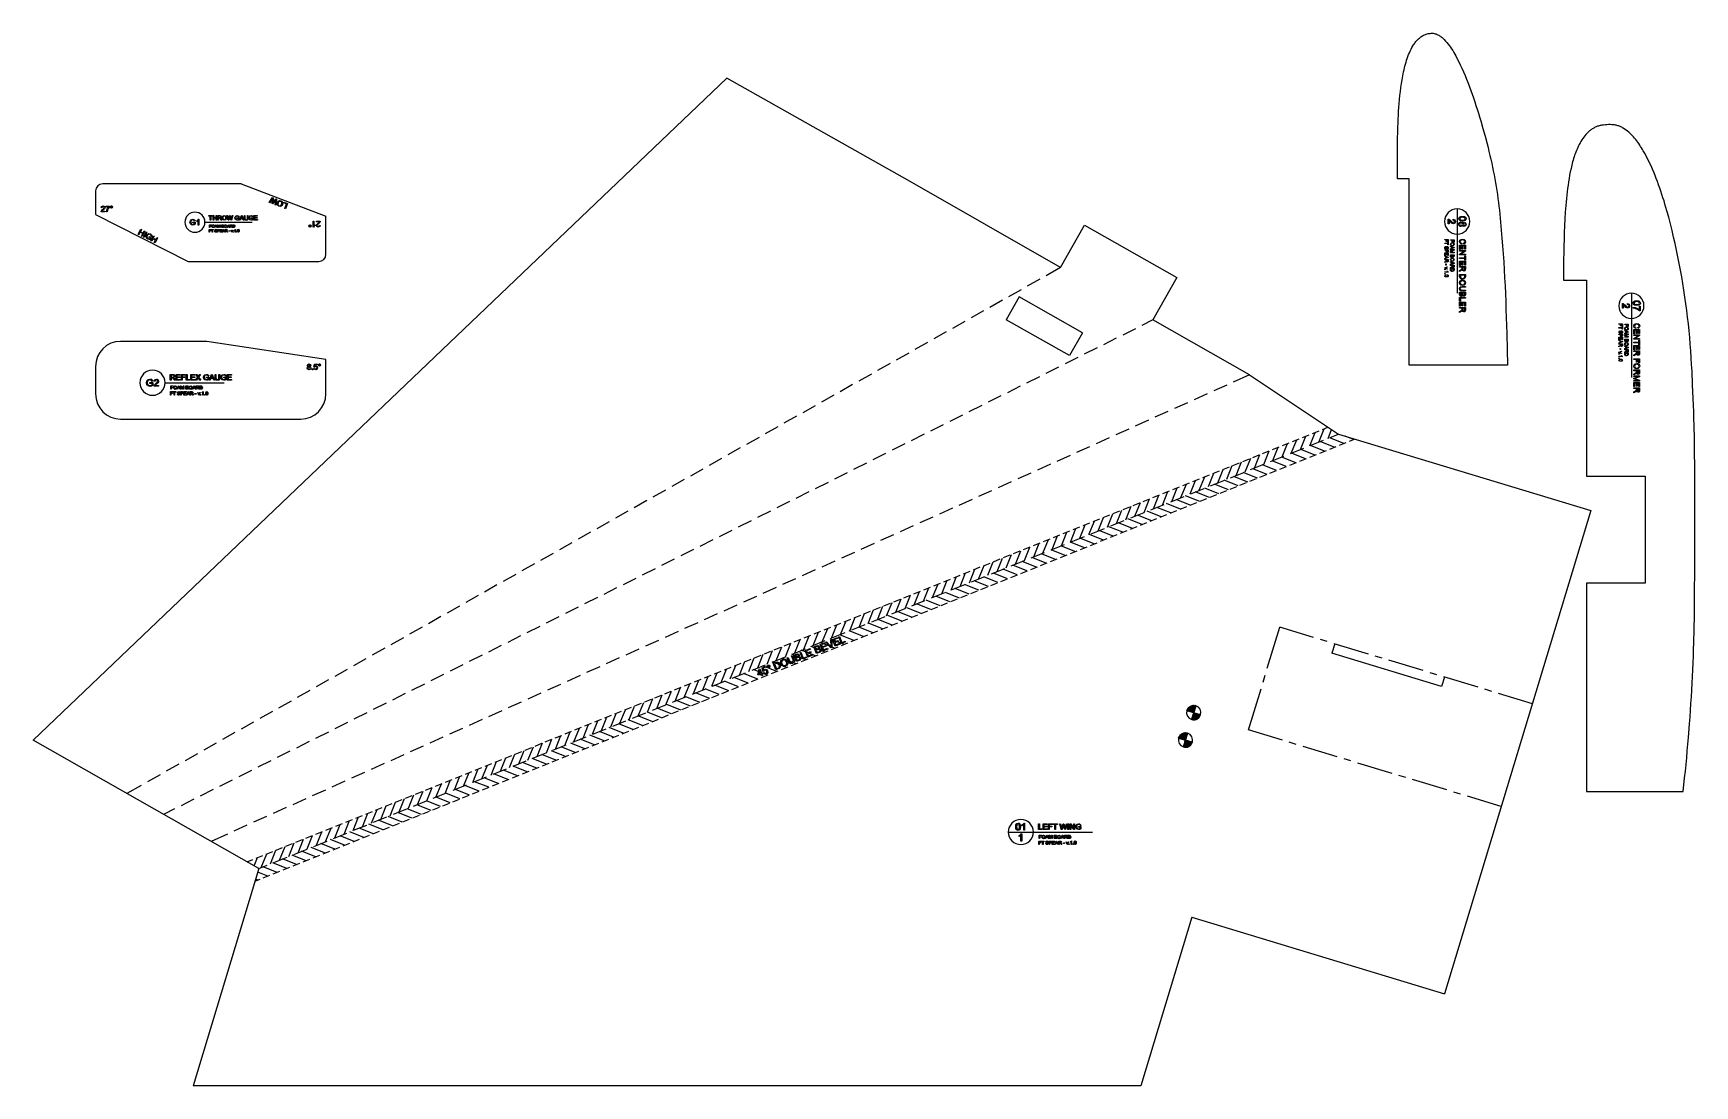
# Model space of a CAD drawing. Extents: x 310 to 1046, y -233 to 234.
import ezdxf

# ---------------------------------------------------------------- set-up
doc = ezdxf.new("R2010")
doc.units = 0

msp = doc.modelspace()

# ---------------------------------------------------------------- linework, layer by layer
at = {"layer": '01 CUT', "color": 7}
for points in [[(919.616549, 86.853154), (919.616549, 169.434644), (914.536565, 169.434644), (914.504815, 176.493705), (914.494232, 180.028527), (914.504815, 183.552766), (914.536565, 187.087588), (914.610648, 190.611827), (914.663564, 192.379238), (914.727064, 194.14665), (914.801147, 195.903477), (914.896397, 197.670888), (914.991647, 199.427716), (915.118646, 201.195127), (915.245646, 202.951955), (915.404395, 204.708783), (915.584311, 206.465611), (915.774811, 208.222439), (915.99706, 209.968683), (916.251059, 211.714928), (916.536808, 213.461172), (916.843724, 215.196833), (917.192973, 216.932494), (917.394056, 217.789742), (917.595138, 218.646989), (917.806804, 219.504236), (918.039637, 220.361484), (918.283053, 221.208148), (918.547635, 222.054812), (918.822801, 222.890892), (919.119134, 223.726973), (919.426049, 224.55247), (919.764715, 225.367385), (920.124547, 226.171715), (920.516129, 226.965463), (920.928878, 227.748627), (921.373377, 228.510625), (921.616792, 228.891623), (921.860208, 229.262039), (922.114208, 229.621871), (922.37879, 229.981703), (922.653956, 230.330952), (922.939705, 230.669618), (923.236037, 230.9977), (923.542953, 231.315199), (923.860452, 231.622115), (924.199118, 231.907864), (924.537783, 232.193613), (924.897615, 232.458196), (925.268031, 232.701611), (925.64903, 232.934444), (926.030029, 233.135527), (926.432194, 233.326026), (926.844943, 233.495359), (927.257691, 233.643525), (927.681023, 233.759941), (928.114939, 233.865774), (928.548854, 233.939858), (928.993353, 234.003357), (929.437851, 234.035107), (929.871766, 234.045691), (930.316265, 234.013941), (930.75018, 233.950441), (931.184096, 233.855191), (931.607428, 233.728192), (932.020176, 233.558859), (932.422342, 233.378943), (932.813924, 233.167277), (933.194923, 232.934444), (933.554755, 232.680445), (933.914587, 232.415862), (934.253253, 232.140697), (934.581335, 231.844364), (934.909417, 231.537448), (935.226916, 231.230533), (935.830164, 230.584951), (936.401663, 229.918204), (936.962577, 229.230289), (937.491742, 228.531791), (937.999741, 227.812127), (938.497156, 227.071296), (938.973404, 226.330465), (939.428486, 225.57905), (939.872985, 224.80647), (940.3069, 224.033889), (940.719649, 223.261308), (941.534563, 221.684396), (942.307144, 220.096901), (943.047975, 218.498823), (943.767639, 216.879578), (944.455554, 215.260333), (945.122302, 213.630505), (945.778466, 211.97951), (946.402881, 210.339099), (947.016712, 208.67752), (947.609377, 207.015942), (948.191459, 205.354364), (948.752374, 203.67162), (949.302705, 201.999458), (949.842454, 200.316713), (950.361035, 198.633969), (950.879617, 196.951224), (951.387615, 195.257896), (952.361279, 191.860657), (953.303193, 188.463417), (954.202773, 185.045012), (954.636688, 183.330517), (955.06002, 181.616022), (955.472769, 179.901528), (955.864351, 178.187033), (956.255933, 176.461955), (956.626349, 174.736877), (956.986181, 173.011799), (957.33543, 171.276138), (957.652929, 169.540477), (957.970428, 167.804816), (958.256177, 166.058571), (958.531343, 164.32291), (958.785342, 162.576666), (959.028758, 160.830421), (959.251007, 159.073593), (959.462673, 157.327349), (959.663756, 155.570521), (959.854255, 153.813693), (960.203504, 150.300038), (960.521003, 146.786382), (960.817336, 143.262143), (961.092501, 139.748488), (961.357084, 136.224249), (961.589917, 132.70001), (961.801582, 129.175771), (962.002665, 125.651532), (962.182581, 122.127293), (962.330748, 118.603054), (962.478914, 115.078815), (962.605913, 111.554576), (962.72233, 108.019754), (962.923412, 100.960693), (963.092745, 93.912215), (963.240911, 86.853154), (919.616549, 86.853154)], [(698.383246, 168.323397), (617.071752, 214.202003), (309.595137, -79.389322)], [(1041.165749, -102.048168), (1041.821914, -96.068603), (1042.139413, -93.084112), (1042.435745, -90.089039), (1042.732078, -87.093965), (1043.007243, -84.098891), (1043.271826, -81.103817), (1043.525825, -78.108743), (1044.002074, -72.108012), (1044.224323, -69.112938), (1044.435989, -66.117864), (1044.637072, -63.112207), (1044.827571, -60.10655), (1045.007487, -57.111476), (1045.166237, -54.105819), (1045.324986, -51.100161), (1045.451986, -48.094504), (1045.578985, -45.088847), (1045.695402, -42.093773), (1045.790651, -39.077533), (1045.875318, -36.071875), (1046.023484, -30.060561), (1046.129317, -24.049247), (1046.2034, -18.037932), (1046.245733, -12.016034), (1046.277483, -6.00472), (1046.29865, 6.028492), (1046.29865, 18.051121), (1046.309233, 30.084333), (1046.29865, 36.095647), (1046.2669, 42.117545), (1046.213983, 48.128859), (1046.118734, 54.140174), (1045.991734, 60.151488), (1045.917651, 63.157145), (1045.822401, 66.162803), (1045.610735, 72.174117), (1045.367319, 78.185431), (1045.08157, 84.196746), (1044.922821, 87.202403), (1044.742905, 90.197477), (1044.541822, 93.203134), (1044.319573, 96.198208), (1044.065573, 99.203865), (1043.779824, 102.188356), (1043.472909, 105.18343), (1043.134243, 108.178504), (1042.763827, 111.162994), (1042.361662, 114.136902), (1041.93833, 117.121392), (1041.483248, 120.095299), (1041.007, 123.058623), (1040.509585, 126.032531), (1039.98042, 128.985271), (1039.430088, 131.948595), (1038.848006, 134.901336), (1038.234175, 137.843494), (1037.599177, 140.785651), (1036.932429, 143.717225), (1036.244515, 146.648799), (1035.514267, 149.559207), (1034.752269, 152.469614), (1033.947939, 155.369438), (1033.524607, 156.81935), (1033.101275, 158.258679), (1032.667359, 159.698008), (1032.212277, 161.137337), (1031.746612, 162.566082), (1031.270364, 163.994828), (1030.783532, 165.41299), (1030.286117, 166.831152), (1029.767535, 168.249314), (1029.23837, 169.64631), (1028.688038, 171.053889), (1028.11654, 172.440301), (1027.534459, 173.826714), (1026.920627, 175.202542), (1026.285629, 176.567788), (1025.629465, 177.933034), (1024.952134, 179.277113), (1024.243052, 180.610609), (1023.502222, 181.922938), (1023.110639, 182.579103), (1022.719057, 183.214101), (1022.316892, 183.849099), (1021.904143, 184.484097), (1021.470228, 185.097928), (1021.036313, 185.711759), (1020.581231, 186.315008), (1020.115566, 186.907672), (1019.639317, 187.489754), (1019.152485, 188.061252), (1018.644487, 188.622167), (1018.125905, 189.161915), (1017.575574, 189.69108), (1017.025242, 190.199079), (1016.44316, 190.675327), (1015.850496, 191.140992), (1015.226081, 191.574908), (1014.5805, 191.96649), (1014.252417, 192.156989), (1013.924335, 192.336905), (1013.585669, 192.506238), (1013.236421, 192.654404), (1012.887172, 192.80257), (1012.537923, 192.92957), (1012.178091, 193.045986), (1011.818258, 193.151819), (1011.458426, 193.247069), (1011.088011, 193.321152), (1010.717595, 193.374069), (1010.34718, 193.426985), (1009.595765, 193.490485), (1008.833768, 193.522235), (1008.082353, 193.522235), (1007.320356, 193.490485), (1006.558358, 193.437568), (1005.806944, 193.363485), (1005.05553, 193.247069), (1004.685114, 193.172986), (1004.325282, 193.08832), (1003.954866, 193.003653), (1003.595034, 192.89782), (1003.245785, 192.781404), (1002.885953, 192.654404), (1002.547288, 192.506238), (1002.198039, 192.358072), (1001.859373, 192.188739), (1001.531291, 192.008823), (1001.203208, 191.818324), (1000.875126, 191.617241), (1000.56821, 191.405575), (1000.250711, 191.193909), (999.954379, 190.961076), (999.647463, 190.728244), (999.075965, 190.230829), (998.536217, 189.701663), (998.017635, 189.151332), (997.52022, 188.56925), (997.065138, 187.976586), (996.62064, 187.362754), (996.207891, 186.738339), (995.805725, 186.092758), (995.43531, 185.436594), (995.075478, 184.769846), (994.736812, 184.103098), (994.419313, 183.415183), (994.112397, 182.727269), (993.826648, 182.039354), (993.551483, 181.330273), (993.2869, 180.631775), (993.032901, 179.922694), (992.800068, 179.20303), (992.577819, 178.483366), (992.366153, 177.753118), (992.154487, 177.033453), (991.784071, 175.572958), (991.434822, 174.101879), (991.117323, 172.620217), (990.831574, 171.138555), (990.566992, 169.656893), (990.323576, 168.175231), (990.101327, 166.682986), (989.889661, 165.190741), (989.709745, 163.698495), (989.540412, 162.20625), (989.381662, 160.714005), (989.244079, 159.22176), (989.11708, 157.718931), (988.894831, 154.723857), (988.704331, 151.7182), (988.556165, 148.712543), (988.429165, 145.706885), (988.333916, 142.701228), (988.259833, 139.695571), (988.196333, 136.689914), (988.164583, 133.684257), (988.132833, 130.678599), (988.12225, 124.656702), (998.282218, 124.656702), (998.282218, 37.757225), (1024.306552, 37.757225), (1024.306552, -9.730042), (998.282218, -9.730042), (998.282218, -102.048168)], [(340.418998, 167.307401), (339.181087, 167.057478), (338.170198, 166.375916), (337.488638, 165.365026), (337.238716, 164.127119)], [(337.238716, 164.121827), (337.238716, 153.718444)], [(401.849763, 167.296817), (340.413706, 167.296817)], [(401.849763, 167.296817), (439.356978, 152.903529)], [(765.068619, 130.170601), (698.383246, 168.323397)], [(337.238716, 153.718444), (378.227837, 132.869343)], [(439.356978, 136.044332), (439.356978, 152.903529)], [(765.068619, 130.170601), (775.726002, 148.955959), (816.693956, 125.704448), (806.036573, 106.929674)], [(378.227837, 132.869343), (436.181988, 132.869343)], [(436.18728, 132.869343), (437.425186, 133.119266), (438.436076, 133.800828), (439.117638, 134.811718), (439.367561, 136.049624)], [(746.738343, 117.206059), (740.970445, 107.04609)], [(774.794672, 101.278192), (746.738343, 117.206059)], [(769.026773, 91.118224), (740.970445, 107.04609)], [(848.867188, 82.609251), (806.036573, 106.929674)], [(348.356473, 97.468204), (346.115858, 97.242331), (344.028941, 96.594517), (342.14043, 95.569468), (340.495032, 94.211892), (339.137455, 92.566495), (338.112405, 90.677984), (337.46459, 88.591066), (337.238716, 86.350447)], [(439.356978, 89.403729), (386.609811, 97.457621), (348.351181, 97.457621)], [(774.794672, 101.278192), (769.026773, 91.118224)], [(439.356978, 74.142611), (439.356978, 89.403729)], [(337.238716, 86.345156), (337.238716, 74.142611)], [(848.867188, 82.609251), (888.374647, 56.278)], [(337.238716, 74.147902), (337.46459, 71.907284), (338.112405, 69.820366), (339.137455, 67.931855), (340.495032, 66.286458), (342.14043, 64.928882), (344.028941, 63.903833), (346.115858, 63.256019), (348.356473, 63.030146)], [(428.249805, 63.030146), (430.490423, 63.256019), (432.577341, 63.903833), (434.465852, 64.928882), (436.111249, 66.286458), (437.468826, 67.931855), (438.493874, 69.820366), (439.141688, 71.907284), (439.367561, 74.147902)], [(348.351181, 63.030146), (428.244513, 63.030146)], [(888.374647, 56.278), (1000.218962, 22.41144), (935.375082, -191.773385)], [(886.660153, -36.643374), (885.411323, -40.770861)], [(934.031003, -55.492231), (885.411323, -40.770861)], [(935.279833, -51.364744), (934.031003, -55.492231)], [(409.649655, -136.17931), (309.595137, -79.389322)], [(998.282218, -102.048168), (1041.165749, -102.048168)], [(409.649655, -136.17931), (380.48208, -232.529673)], [(823.245019, -157.832742), (800.628507, -232.529673)], [(823.245019, -157.832742), (935.375082, -191.773385)], [(800.628507, -232.529673), (380.48208, -232.529673)]]:
    msp.add_lwpolyline(points, dxfattribs=at)
at = {"layer": '02 SCORE', "color": 10}
for points in [[(765.068619, 130.170601), (758.665722, 126.572279)], [(747.595591, 120.338715), (742.060525, 117.216642)], [(755.892898, 125.005951), (750.368415, 121.89446)], [(731.000976, 110.983078), (725.46591, 107.871588)], [(739.298283, 115.660897), (733.763217, 112.538823)], [(722.703669, 106.315843), (717.168603, 103.193769)], [(806.036573, 106.929674), (801.168255, 104.495515)], [(706.098471, 96.960206), (700.563405, 93.848715)], [(714.395778, 101.638024), (708.871296, 98.515951)], [(789.801791, 98.822866), (784.129142, 95.975959)], [(798.331931, 103.077353), (792.648699, 100.241029)], [(697.801164, 92.29297), (692.266098, 89.170897)], [(772.762678, 90.30331), (767.079446, 87.466986)], [(781.282234, 94.557796), (775.609586, 91.721472)], [(681.20655, 82.937333), (675.671484, 79.825843)], [(689.503857, 87.615152), (683.968791, 84.493078)], [(755.723565, 81.794337), (750.040333, 78.947429)], [(764.243121, 86.048823), (758.559889, 83.212499)], [(848.867188, 82.609251), (841.702294, 79.391928)], [(672.909242, 78.270098), (667.374176, 75.148024)], [(747.204008, 77.529267), (741.520776, 74.692942)], [(830.113581, 74.184944), (824.324516, 71.581452)], [(838.80247, 78.090182), (833.013405, 75.48669)], [(656.304045, 68.914461), (650.768979, 65.80297)], [(664.601352, 73.592279), (659.076869, 70.470206)], [(730.164895, 69.020294), (724.481663, 66.183969)], [(738.684452, 73.27478), (733.00122, 70.438456)], [(812.735802, 66.374469), (806.946737, 63.78156)], [(821.424691, 70.279706), (815.635626, 67.676215)], [(639.70943, 59.569407), (634.174364, 56.447333)], [(648.006737, 64.247225), (642.471672, 61.125152)], [(713.115199, 60.500737), (707.44255, 57.664413)], [(721.645339, 64.765807), (715.962107, 61.918899)], [(804.046913, 62.479814), (798.257848, 59.876322)], [(631.412123, 54.891588), (625.877057, 51.780098)], [(696.076086, 51.991764), (690.392854, 49.155439)], [(704.595643, 56.246251), (698.922994, 53.409926)], [(786.669134, 54.669339), (780.880069, 52.065847)], [(795.358023, 58.574577), (789.568958, 55.971085)], [(875.84402, 51.24035), (881.738918, 53.611009)], [(884.681075, 54.796338), (888.374647, 56.278)], [(614.806925, 45.546534), (609.27186, 42.424461)], [(623.104233, 50.224353), (617.57975, 47.102279)], [(687.55653, 47.737277), (681.873298, 44.89037)], [(769.291356, 46.869447), (763.50229, 44.265955)], [(777.980245, 50.764101), (772.19118, 48.160609)], [(858.169909, 44.138955), (864.064807, 46.499031)], [(867.006964, 47.684361), (872.901862, 50.05502)], [(606.509618, 40.868716), (600.974552, 37.757225)], [(670.517417, 39.217721), (664.834184, 36.381396)], [(679.036973, 43.472207), (673.353741, 40.635883)], [(751.913577, 39.058971), (746.124512, 36.45548)], [(760.602466, 42.964209), (754.813401, 40.360717)], [(840.495798, 37.026978), (846.390696, 39.397637)], [(849.332853, 40.582966), (855.227752, 42.953626)], [(589.915004, 31.523662), (584.379938, 28.401588)], [(598.212311, 36.20148), (592.677245, 33.079407)], [(653.478304, 30.708748), (647.795071, 27.86184)], [(661.99786, 34.963234), (656.314628, 32.12691)], [(734.535798, 31.248496), (728.746733, 28.655587)], [(743.224688, 35.153734), (737.435623, 32.550242)], [(822.821687, 29.925583), (828.706002, 32.296243)], [(831.658742, 33.470989), (837.543057, 35.841648)], [(573.309806, 22.178608), (567.77474, 19.056534)], [(581.607113, 26.845843), (576.082631, 23.734353)], [(636.428607, 22.189191), (630.755959, 19.352867)], [(644.948164, 26.443678), (639.275515, 23.607353)], [(717.15802, 23.448604), (711.368955, 20.845112)], [(725.846909, 27.353841), (720.057844, 24.75035)], [(805.147576, 22.813606), (811.031891, 25.184265)], [(813.984631, 26.369595), (819.868946, 28.740254)], [(565.012499, 17.500789), (559.477433, 14.378716)], [(627.909051, 17.934705), (622.225819, 15.09838)], [(699.780241, 15.638128), (693.991176, 13.04522)], [(708.46913, 19.543366), (702.680065, 16.939874)], [(787.462882, 15.712212), (793.35778, 18.082871)], [(796.31052, 19.2682), (802.194835, 21.628276)], [(548.417885, 8.155735), (542.882819, 5.033662)], [(556.715192, 12.822971), (551.180126, 9.71148)], [(610.869938, 9.415148), (605.186706, 6.578824)], [(619.389494, 13.680218), (613.706262, 10.83331)], [(682.402462, 7.838236), (676.613397, 5.234745)], [(691.091352, 11.743474), (685.302287, 9.139982)], [(760.951715, 5.054828), (766.846613, 7.425488)], [(769.788771, 8.600234), (775.683669, 10.970893)], [(778.625826, 12.156223), (784.520724, 14.526882)], [(540.109994, 3.477917), (534.585511, 0.355843)], [(593.830825, 0.906175), (588.147593, -1.93015)], [(602.350381, 5.160661), (596.667149, 2.324337)], [(665.024684, 0.027761), (659.235619, -2.575731)], [(673.713573, 3.932999), (667.924508, 1.329507)], [(743.277604, -2.057149), (749.172502, 0.31351)], [(752.11466, 1.49884), (758.009558, 3.869499)], [(523.51538, -5.867137), (517.980314, -8.989211)], [(531.812687, -1.199902), (526.288204, -4.311392)], [(585.311268, -3.348312), (579.628036, -6.195219)], [(656.335795, -3.866894), (650.546729, -6.470385)], [(725.603493, -9.158543), (731.498391, -6.787884)], [(734.440549, -5.602555), (740.335447, -3.242479)], [(515.218072, -10.544956), (509.683007, -13.667029)], [(568.261572, -11.867868), (562.588923, -14.704193)], [(576.781129, -7.613382), (571.10848, -10.449706)], [(638.958016, -11.677369), (633.168951, -14.280861)], [(647.646905, -7.772131), (641.85784, -10.375623)], [(707.929382, -16.270521), (713.82428, -13.899862)], [(716.766438, -12.714532), (722.661336, -10.343873)], [(498.623458, -19.89001), (493.088392, -23.012083)], [(506.920765, -15.222774), (501.385699, -18.334265)], [(551.222459, -20.376841), (545.539227, -23.223749)], [(559.742015, -16.122355), (554.058783, -18.958679)], [(621.580237, -19.487844), (615.791172, -22.080753)], [(630.269127, -15.582607), (624.480062, -18.186098)], [(690.255271, -23.371915), (696.150169, -21.001256)], [(699.092327, -19.815927), (704.987225, -17.455851)], [(482.01826, -29.245647), (476.483194, -32.357137)], [(490.315568, -24.567828), (484.791085, -27.689902)], [(534.183346, -28.896398), (528.500114, -31.732722)], [(542.702903, -24.641911), (537.01967, -27.478236)], [(604.202459, -27.287736), (598.413394, -29.891228)], [(612.891348, -23.382499), (607.102283, -25.98599)], [(672.58116, -30.47331), (678.465475, -28.113234)], [(681.418216, -26.927904), (687.30253, -24.557245)], [(473.720953, -33.912882), (468.185887, -37.034956)], [(525.66379, -33.150885), (519.980557, -35.987209)], [(586.82468, -35.098212), (581.035615, -37.701704)], [(595.51357, -31.192974), (589.724504, -33.796466)], [(654.907049, -37.585287), (660.791364, -35.214628)], [(663.744105, -34.029298), (669.628419, -31.658639)], [(457.126339, -43.268519), (451.591273, -46.38001)], [(465.423646, -38.590701), (459.88858, -41.712774)], [(508.614093, -41.670441), (502.941444, -44.506766)], [(517.144233, -37.405371), (511.461001, -40.252279)], [(569.446902, -42.898104), (563.657837, -45.501596)], [(578.135791, -38.992866), (572.346726, -41.596358)], [(637.232938, -44.686682), (643.117253, -42.326606)], [(646.069994, -41.141276), (651.954308, -38.770617)], [(448.818448, -47.946338), (443.293966, -51.057828)], [(491.57498, -50.179414), (485.902331, -53.015739)], [(500.094537, -45.924928), (494.421888, -48.761252)], [(552.069123, -50.708579), (546.280058, -53.312071)], [(560.758012, -46.803342), (554.968947, -49.406833)], [(619.548244, -51.798659), (625.443142, -49.428)], [(628.385299, -48.24267), (634.280197, -45.872011)], [(432.223834, -57.291392), (426.688768, -60.402882)], [(440.521141, -52.613573), (434.986075, -55.735647)], [(474.535867, -58.698971), (468.852635, -61.535295)], [(483.055424, -54.433901), (477.372192, -57.280809)], [(534.691344, -58.508471), (528.902279, -61.111963)], [(543.380234, -54.613817), (537.591169, -57.206725)], [(601.874133, -58.900053), (607.769031, -56.529394)], [(610.711188, -55.344065), (616.606086, -52.983989)], [(423.926527, -61.96921), (418.391461, -65.080701)], [(466.016311, -62.953457), (460.333079, -65.789782)], [(526.002455, -62.413709), (520.21339, -65.017201)], [(584.200022, -66.012031), (590.09492, -63.641372)], [(593.037077, -62.456042), (598.931975, -60.085383)], [(407.321329, -71.314264), (401.796846, -74.425755)], [(415.629219, -66.636446), (410.094154, -69.758519)], [(448.977198, -71.462431), (443.293966, -74.309338)], [(457.496754, -67.207944), (451.813522, -70.044268)], [(508.624676, -70.224184), (502.835611, -72.817093)], [(517.313566, -66.318947), (511.524501, -68.922439)], [(566.525911, -73.113425), (572.420809, -70.742766)], [(575.362966, -69.557437), (581.257864, -67.197361)], [(390.726714, -80.659318), (385.191649, -83.781392)], [(399.024022, -75.992083), (393.488956, -79.103573)], [(431.927501, -79.981987), (426.254853, -82.818311)], [(440.457641, -75.7275), (434.774409, -78.563825)], [(491.246898, -78.024077), (485.457833, -80.627568)], [(499.935787, -74.118839), (494.146722, -76.722331)], [(548.8518, -80.21482), (554.746698, -77.854744)], [(557.688855, -76.669414), (563.583753, -74.298755)], [(382.429407, -85.337137), (376.894341, -88.448627)], [(423.407945, -84.236474), (417.735296, -87.072798)], [(473.869119, -85.834552), (468.080054, -88.438044)], [(482.558009, -81.929314), (476.768943, -84.532806)], [(531.177689, -87.326797), (537.072587, -84.956138)], [(540.014744, -83.770808), (545.909642, -81.400149)], [(365.834793, -94.682191), (360.299727, -97.804264)], [(374.1321, -90.014955), (368.597034, -93.126446)], [(406.368832, -92.75603), (400.6856, -95.592355)], [(414.888388, -88.49096), (409.205156, -91.337868)], [(456.491341, -93.634444), (450.702276, -96.237936)], [(465.18023, -89.729206), (459.391165, -92.332698)], [(504.666522, -97.98418), (510.550837, -95.613521)], [(513.503578, -94.428192), (519.387893, -92.068116)], [(522.340633, -90.882786), (528.224948, -88.512127)], [(357.526902, -99.360009), (351.124006, -102.968915)], [(389.329719, -101.265003), (383.646487, -104.101328)], [(397.849275, -97.010517), (392.166043, -99.846841)], [(439.113562, -101.444919), (433.324497, -104.048411)], [(447.802451, -97.539682), (442.013386, -100.143174)], [(486.992411, -105.096158), (492.876726, -102.725499)], [(495.829467, -101.540169), (501.713782, -99.16951)], [(372.290606, -109.78456), (367.422288, -112.208136)], [(380.810162, -105.51949), (375.12693, -108.366398)], [(421.735784, -109.244812), (415.946718, -111.848303)], [(430.424673, -105.350157), (424.635608, -107.943066)], [(469.307717, -112.197552), (475.202615, -109.826893)], [(478.155356, -108.641563), (484.039671, -106.270904)], [(404.358005, -117.055287), (398.56894, -119.658779)], [(413.046894, -113.150049), (407.257829, -115.753541)], [(451.633606, -119.298947), (457.528504, -116.938871)], [(460.470662, -115.753541), (466.36556, -113.382882)], [(395.669116, -120.960525), (388.504221, -124.177848)], [(433.959495, -126.410924), (439.854393, -124.040265)], [(442.79655, -122.854935), (448.691449, -120.484276)], [(416.285384, -133.512318), (422.180282, -131.141659)], [(425.122439, -129.966913), (431.017338, -127.596254)], [(409.649655, -136.17931), (413.343227, -134.697648)]]:
    msp.add_lwpolyline(points, dxfattribs=at)
at = {"layer": '04 BEVEL', "color": 130}
for points in [[(881.209753, 58.42641), (883.665079, 59.410657)], [(863.334559, 46.213282), (865.736968, 52.20343)], [(863.535642, 51.314433), (866.488383, 52.499762)], [(867.40913, 47.853694), (869.811539, 53.843841)], [(867.959461, 53.092427), (870.901619, 54.277757)], [(871.4837, 49.494105), (873.886109, 55.47367)], [(872.372698, 54.870422), (875.325438, 56.055751)], [(875.568854, 51.123933), (877.971263, 57.114081)], [(876.796517, 56.648416), (879.738674, 57.833746)], [(879.643425, 52.764345), (882.045834, 58.754493)], [(886.469653, 50.488935), (880.214923, 52.997177)], [(883.717995, 54.404756), (885.294907, 58.331161)], [(890.72414, 52.20343), (884.469409, 54.711672)], [(887.803149, 56.045168), (887.993648, 56.532)], [(888.850896, 51.452016), (891.803636, 52.626762)], [(894.98921, 53.917925), (891.327388, 55.37842)], [(893.274715, 53.219427), (895.497208, 54.119007)], [(845.861531, 44.213038), (848.814272, 45.398368)], [(847.025694, 39.651636), (849.41752, 45.641784)], [(850.28535, 45.991033), (853.227508, 47.176362)], [(851.100265, 41.292048), (853.502674, 47.282195)], [(854.698587, 47.769027), (857.651327, 48.943774)], [(855.174835, 42.932459), (857.577244, 48.922607)], [(865.16547, 41.927046), (858.91074, 44.435288)], [(859.122406, 49.536438), (862.064563, 50.721768)], [(859.259989, 44.572871), (861.651815, 50.563018)], [(869.43054, 43.64154), (863.165227, 46.149782)], [(873.685027, 45.345452), (867.430296, 47.853694)], [(871.176785, 44.340038), (874.118942, 45.525368)], [(877.950097, 47.059946), (871.695366, 49.568188)], [(875.600604, 46.118032), (878.542761, 47.303362)], [(882.204583, 48.774441), (875.949853, 51.282683)], [(880.01384, 47.896027), (882.966581, 49.081356)], [(884.437659, 49.674021), (887.379817, 50.859351)], [(826.631675, 31.460162), (829.034084, 37.439726)], [(828.18742, 37.101061), (831.129577, 38.28639)], [(830.706245, 33.100573), (833.108655, 39.080138)], [(832.611239, 38.879055), (835.553397, 40.064385)], [(834.791399, 34.730402), (837.193808, 40.720549)], [(837.024475, 40.65705), (839.966633, 41.842379)], [(838.86597, 36.370813), (841.268379, 42.360961)], [(841.448295, 42.435044), (844.390452, 43.620374)], [(848.126357, 35.069067), (841.871627, 37.577309)], [(842.94054, 38.011225), (845.342949, 44.001372)], [(852.380844, 36.783562), (846.126114, 39.291804)], [(856.645914, 38.498056), (850.391183, 41.006299)], [(853.502674, 37.238644), (856.444831, 38.423973)], [(860.9004, 40.212551), (854.64567, 42.720793)], [(857.926493, 39.016638), (860.86865, 40.191384)], [(862.339729, 40.784049), (865.281887, 41.969379)], [(866.763549, 42.562044), (869.705706, 43.747373)], [(810.32281, 24.898516), (812.725219, 30.888664)], [(810.513309, 29.999666), (813.455466, 31.184996)], [(814.39738, 26.538927), (816.799789, 32.529075)], [(814.926545, 31.777661), (817.879286, 32.96299)], [(818.482534, 28.179339), (820.87436, 34.169487)], [(819.350365, 33.555655), (822.292522, 34.740985)], [(822.557104, 29.81975), (824.959514, 35.809898)], [(823.774184, 35.323066), (826.716341, 36.508396)], [(831.087244, 28.221672), (824.821931, 30.729914)], [(835.341731, 29.936167), (829.087001, 32.444409)], [(831.404743, 28.348672), (834.357484, 29.534001)], [(839.606801, 31.650661), (833.341487, 34.158903)], [(835.828563, 30.126666), (838.77072, 31.311996)], [(843.861287, 33.354573), (837.606557, 35.862815)], [(840.241799, 31.904661), (843.194539, 33.08999)], [(844.665618, 33.682655), (847.607776, 34.867985)], [(849.078854, 35.460649), (852.031595, 36.645979)], [(788.415379, 21.120278), (791.368119, 22.305607)], [(789.92879, 16.707042), (792.3312, 22.686606)], [(792.839198, 22.887689), (795.781355, 24.073018)], [(794.013944, 18.33687), (796.416353, 24.327018)], [(797.252434, 24.665683), (800.205175, 25.851013)], [(798.088515, 19.977281), (800.490924, 25.967429)], [(801.676254, 26.443678), (804.618411, 27.629007)], [(802.163085, 21.617693), (804.565494, 27.607841)], [(809.783061, 19.659782), (803.517748, 22.168025)], [(806.08949, 28.221672), (809.04223, 29.407002)], [(806.248239, 23.258104), (808.640065, 29.248252)], [(814.037548, 21.374277), (807.782818, 23.882519)], [(818.302618, 23.078188), (812.047888, 25.58643)], [(813.730632, 21.247277), (816.683373, 22.432607)], [(822.557104, 24.792683), (816.302374, 27.300925)], [(818.154452, 23.025272), (821.096609, 24.210601)], [(826.822174, 26.507178), (820.567444, 29.01542)], [(822.567688, 24.803266), (825.520428, 25.988596)], [(826.991507, 26.570677), (829.933665, 27.756007)], [(770.741268, 14.0083), (773.694008, 15.19363)], [(773.619925, 10.145396), (776.022334, 16.135544)], [(775.165087, 15.786295), (778.107244, 16.971624)], [(777.705079, 11.785807), (780.096905, 17.775955)], [(779.578323, 17.564289), (782.531064, 18.749619)], [(781.77965, 13.426219), (784.182059, 19.416367)], [(784.002142, 19.342283), (786.9443, 20.527613)], [(785.85422, 15.06663), (788.256629, 21.046195)], [(792.733365, 12.801804), (786.478635, 15.310046)], [(796.998435, 14.516299), (790.743705, 17.024541)], [(801.263505, 16.230793), (794.998191, 18.739035)], [(796.056521, 14.1353), (798.998679, 15.320629)], [(805.517991, 17.945288), (799.263261, 20.45353)], [(800.480341, 15.913294), (803.422498, 17.098624)], [(804.893577, 17.691289), (807.846317, 18.876618)], [(809.317396, 19.469283), (812.259554, 20.654613)], [(753.067157, 6.906906), (756.009314, 8.092236)], [(753.236489, 1.943338), (755.638898, 7.933486)], [(757.31106, 3.58375), (759.713469, 9.573897)], [(757.490976, 8.6849), (760.433133, 9.87023)], [(761.38563, 5.224161), (763.78804, 11.214309)], [(761.904212, 10.452311), (764.84637, 11.637641)], [(765.470784, 6.864573), (767.86261, 12.854721)], [(766.328032, 12.230306), (769.270189, 13.415635)], [(775.694252, 5.954409), (769.439522, 8.462651)], [(769.545355, 8.504984), (771.947764, 14.495132)], [(779.959322, 7.668903), (773.704592, 10.177146)], [(784.213809, 9.383398), (777.959078, 11.89164)], [(778.38241, 7.033906), (781.324568, 8.219235)], [(788.478878, 11.097893), (782.224148, 13.606135)], [(782.80623, 8.8119), (785.748387, 9.99723)], [(787.219466, 10.589894), (790.161623, 11.775224)], [(791.643285, 12.367889), (794.585442, 13.553218)], [(735.393046, -0.205072), (738.335203, 0.980258)], [(736.927624, -4.607724), (739.31945, 1.382423)], [(739.806282, 1.572923), (742.759022, 2.758252)], [(741.002195, -2.967313), (743.404604, 3.022835)], [(744.230101, 3.350917), (747.172258, 4.536247)], [(745.076765, -1.326901), (747.479174, 4.652663)], [(748.653921, 5.128912), (751.596078, 6.314241)], [(749.151336, 0.31351), (751.553745, 6.293074)], [(758.655139, -0.892986), (752.400409, 1.615256)], [(762.909626, 0.810925), (756.654895, 3.319167)], [(760.708299, -0.067489), (763.650457, 1.117841)], [(767.174695, 2.52542), (760.919965, 5.033662)], [(765.121535, 1.699922), (768.074276, 2.885252)], [(771.439765, 4.239914), (765.174452, 6.748156)], [(769.545355, 3.477917), (772.487512, 4.663246)], [(773.958591, 5.255911), (776.911332, 6.441241)], [(716.533605, -12.809782), (718.936014, -6.819634)], [(717.718935, -7.306466), (720.661092, -6.121136)], [(720.608176, -11.16937), (723.010585, -5.179223)], [(722.132171, -5.528472), (725.084911, -4.343142)], [(724.693329, -9.528959), (727.085155, -3.538811)], [(726.55599, -3.750477), (729.498147, -2.565148)], [(728.7679, -7.888547), (731.170309, -1.8984)], [(730.969226, -1.983066), (733.921967, -0.797736)], [(737.350956, -9.465459), (731.096226, -6.957217)], [(732.84247, -6.248136), (735.244879, -0.257988)], [(741.616026, -7.750965), (735.350712, -5.242722)], [(745.870513, -6.03647), (739.615782, -3.528228)], [(743.034188, -7.179466), (745.976346, -5.994137)], [(750.135583, -4.321975), (743.880852, -1.813733)], [(747.447424, -5.401472), (750.400165, -4.216142)], [(754.390069, -2.607481), (748.135339, -0.099239)], [(751.871244, -3.623478), (754.813401, -2.438148)], [(756.28448, -1.845483), (759.237221, -0.660154)], [(700.044824, -14.418444), (702.986981, -13.233114)], [(700.22474, -19.360845), (702.627149, -13.370697)], [(704.29931, -17.720433), (706.701719, -11.740869)], [(704.45806, -12.640449), (707.4108, -11.45512)], [(708.373881, -16.090605), (710.77629, -10.100457)], [(708.881879, -10.862455), (711.824037, -9.677125)], [(712.459035, -14.450193), (714.861444, -8.460046)], [(713.295115, -9.08446), (716.247856, -7.899131)], [(720.311843, -16.312854), (714.057113, -13.804612)], [(724.56633, -14.59836), (718.311599, -12.090118)], [(728.8314, -12.883865), (722.576669, -10.375623)], [(725.360077, -14.280861), (728.302235, -13.095531)], [(733.09647, -11.16937), (726.831156, -8.661128)], [(729.773313, -12.502866), (732.726054, -11.317537)], [(734.197133, -10.735455), (737.13929, -9.550126)], [(738.610369, -8.957461), (741.563109, -7.772131)], [(679.830721, -27.562902), (682.23313, -21.572754)], [(682.370713, -21.519838), (685.31287, -20.334508)], [(683.915874, -25.922491), (686.3077, -19.932343)], [(686.783949, -19.741843), (689.736689, -18.556514)], [(687.990445, -24.282079), (690.392854, -18.291931)], [(691.207768, -17.963849), (694.149925, -16.778519)], [(692.065015, -22.641668), (694.467424, -16.65152)], [(695.621004, -16.185855), (698.573745, -15.000525)], [(696.150169, -21.001256), (698.541995, -15.011108)], [(703.27273, -23.160249), (697.007416, -20.652007)], [(707.527217, -21.445755), (701.272486, -18.937513)], [(703.262147, -23.170833), (706.204304, -21.985503)], [(711.792287, -19.741843), (705.526973, -17.233601)], [(707.685966, -21.392838), (710.628124, -20.207509)], [(716.046773, -18.027349), (709.792043, -15.519107)], [(712.099202, -19.614844), (715.04136, -18.429514)], [(716.523022, -17.836849), (719.465179, -16.65152)], [(720.936258, -16.058855), (723.878415, -14.873525)], [(660.272782, -30.399227), (663.21494, -29.213897)], [(663.521855, -34.113965), (665.924264, -28.1344)], [(664.696602, -28.621232), (667.638759, -27.435903)], [(667.596426, -32.484137), (669.998835, -26.493989)], [(669.109838, -26.853821), (672.051995, -25.668491)], [(671.68158, -30.843725), (674.083989, -24.853577)], [(673.533657, -25.075827), (676.475814, -23.890497)], [(681.968547, -31.732722), (675.713817, -29.22448)], [(675.75615, -29.203314), (678.158559, -23.213166)], [(677.946893, -23.297832), (680.889051, -22.112503)], [(686.223034, -30.018228), (679.968304, -27.509986)], [(690.488104, -28.303733), (684.233373, -25.795491)], [(685.588036, -30.272227), (688.530193, -29.086897)], [(694.74259, -26.589239), (688.48786, -24.080996)], [(690.001272, -28.494233), (692.954013, -27.308903)], [(699.00766, -24.874744), (692.75293, -22.366502)], [(694.425091, -26.716238), (697.367249, -25.530909)], [(698.848911, -24.938244), (701.791068, -23.752914)], [(642.598671, -37.511204), (645.540829, -36.325875)], [(643.13842, -42.316022), (645.530245, -36.325875)], [(647.011907, -35.73321), (649.964648, -34.54788)], [(647.21299, -40.675611), (649.615399, -34.685463)], [(651.287561, -39.035199), (653.68997, -33.045052)], [(651.435727, -33.955215), (654.377884, -32.769886)], [(655.372714, -37.394788), (657.76454, -31.40464)], [(655.848963, -32.177221), (658.801704, -30.991891)], [(664.918851, -38.580118), (658.664121, -36.071875)], [(659.447285, -35.754376), (661.849694, -29.764229)], [(669.183921, -36.865623), (662.929191, -34.357381)], [(673.448991, -35.151128), (667.183677, -32.642886)], [(667.913925, -37.373621), (670.856082, -36.188292)], [(677.703477, -33.436634), (671.448747, -30.928392)], [(672.327161, -35.60621), (675.279902, -34.420881)], [(676.75098, -33.828216), (679.693138, -32.642886)], [(681.164216, -32.050221), (684.116957, -30.864892)], [(624.92456, -44.612598), (627.866718, -43.427269)], [(626.818971, -48.877668), (629.22138, -42.887521)], [(629.337796, -42.834604), (632.290537, -41.649274)], [(630.904125, -47.237257), (633.306534, -41.247109)], [(633.761616, -41.05661), (636.703773, -39.87128)], [(634.978695, -45.596845), (637.381104, -39.606698)], [(638.174852, -39.289199), (641.127592, -38.103869)], [(639.053266, -43.956434), (641.455675, -37.966286)], [(647.879738, -45.427513), (641.625008, -42.91927)], [(652.144808, -43.713018), (645.890077, -41.204776)], [(656.399294, -42.009107), (650.144564, -39.500865)], [(650.239814, -44.485599), (653.181971, -43.300269)], [(660.664364, -40.294612), (654.409634, -37.78637)], [(654.65305, -42.707604), (657.605791, -41.522275)], [(659.076869, -40.92961), (662.019027, -39.74428)], [(663.490105, -39.151616), (666.442846, -37.966286)], [(606.435535, -57.069143), (608.837944, -51.078995)], [(607.250449, -51.724576), (610.192607, -50.539246)], [(610.510106, -55.428731), (612.912515, -49.438583)], [(611.663685, -49.946582), (614.616426, -48.761252)], [(614.595259, -53.78832), (616.987085, -47.798172)], [(616.087505, -48.168587), (619.029662, -46.983258)], [(618.66983, -52.147908), (621.072239, -46.15776)], [(626.575555, -53.989402), (620.320825, -51.491743)], [(620.500741, -46.390593), (623.453481, -45.205263)], [(622.7444, -50.507497), (625.14681, -44.527932)], [(630.840625, -52.285491), (624.585895, -49.777249)], [(635.105695, -50.570996), (628.840381, -48.062754)], [(632.565703, -51.586993), (635.50786, -50.401664)], [(639.360181, -48.856502), (633.105451, -46.34826)], [(636.978939, -49.808999), (639.921096, -48.623669)], [(643.625251, -47.142007), (637.359938, -44.633765)], [(641.402758, -48.041588), (644.344916, -46.856258)], [(645.815994, -46.263593), (648.768735, -45.078264)], [(589.576338, -58.82597), (592.518496, -57.640641)], [(590.12667, -63.630789), (592.529079, -57.640641)], [(593.989574, -57.047976), (596.931732, -55.862646)], [(594.20124, -61.990377), (596.603649, -56.000229)], [(598.275811, -60.349966), (600.67822, -54.359818)], [(598.413394, -55.269982), (601.355551, -54.084652)], [(602.360965, -58.709554), (604.75279, -52.719406)], [(602.82663, -53.491987), (605.768787, -52.317241)], [(609.536442, -60.847381), (603.281712, -58.339139)], [(613.801512, -59.132886), (607.536198, -56.624644)], [(618.055998, -57.418391), (611.801268, -54.910149)], [(614.881009, -58.698971), (617.833749, -57.513641)], [(622.321068, -55.703897), (616.066338, -53.195655)], [(619.304828, -56.920976), (622.246985, -55.735647)], [(623.728647, -55.142982), (626.670805, -53.957652)], [(628.141883, -53.364988), (631.084041, -52.179658)], [(569.732651, -71.822263), (572.13506, -65.832115)], [(571.891644, -65.927365), (574.844385, -64.752618)], [(573.817804, -70.181851), (576.20963, -64.191703)], [(576.315463, -64.159954), (579.257621, -62.974624)], [(577.892375, -68.54144), (580.294784, -62.561875)], [(580.728699, -62.381959), (583.68144, -61.19663)], [(581.966945, -66.901028), (584.369355, -60.921464)], [(585.152519, -60.603965), (588.094676, -59.418635)], [(586.041516, -65.2712), (588.443925, -59.281052)], [(592.497329, -67.694776), (586.242599, -65.186534)], [(596.751816, -65.980281), (590.497085, -63.472039)], [(601.016886, -64.27637), (594.762155, -61.768128)], [(597.206897, -65.800365), (600.159638, -64.615035)], [(605.281955, -62.561875), (599.016642, -60.053633)], [(601.630717, -64.022371), (604.572874, -62.837041)], [(606.043953, -62.244376), (608.996694, -61.06963)], [(610.467772, -60.476965), (613.40993, -59.291636)], [(549.804297, -74.817337), (552.746454, -73.632007)], [(553.423785, -78.383909), (555.826195, -72.393761)], [(554.217533, -73.039342), (557.170274, -71.854013)], [(557.498356, -76.743497), (559.900765, -70.753349)], [(558.641352, -71.261348), (561.58351, -70.076018)], [(561.58351, -75.103086), (563.975336, -69.112938)], [(563.054588, -69.483353), (566.007329, -68.298024)], [(565.65808, -73.462674), (568.060489, -67.472526)], [(567.478408, -67.705359), (570.420565, -66.520029)], [(575.458216, -74.552754), (569.192902, -72.044512)], [(579.712703, -72.83826), (573.457972, -70.330017)], [(575.11955, -74.679754), (578.061708, -73.505007)], [(583.977773, -71.123765), (577.723042, -68.615523)], [(579.532787, -72.912343), (582.485527, -71.727013)], [(588.232259, -69.40927), (581.977529, -66.901028)], [(583.956606, -71.134348), (586.898763, -69.949019)], [(588.369842, -69.356354), (591.322583, -68.171024)], [(592.793661, -67.578359), (595.735819, -66.39303)], [(532.130186, -81.918731), (535.072343, -80.733401)], [(533.04035, -86.575383), (535.432175, -80.585235)], [(536.543422, -80.140737), (539.496163, -78.955407)], [(537.11492, -84.934971), (539.517329, -78.955407)], [(540.967241, -78.362742), (543.909399, -77.187996)], [(541.189491, -83.29456), (543.5919, -77.314995)], [(545.264061, -81.664732), (547.66647, -75.674584)], [(545.380477, -76.595331), (548.333218, -75.410001)], [(554.154033, -83.114644), (547.899303, -80.606402)], [(549.349215, -80.02432), (551.751624, -74.034172)], [(558.40852, -81.400149), (552.153789, -78.891907)], [(562.67359, -79.685655), (556.418859, -77.177413)], [(557.445439, -81.791731), (560.387597, -80.606402)], [(566.928076, -77.97116), (560.673346, -75.462918)], [(561.858676, -80.013737), (564.800833, -78.828407)], [(571.193146, -76.256665), (564.938416, -73.748423)], [(566.282495, -78.235743), (569.224652, -77.050413)], [(570.695731, -76.457748), (573.648472, -75.272419)], [(514.456075, -89.030709), (517.398232, -87.845379)], [(516.720901, -93.137029), (519.12331, -87.146881)], [(518.869311, -87.252714), (521.811468, -86.067385)], [(520.806055, -91.496617), (523.197881, -85.50647)], [(523.29313, -85.47472), (526.235288, -84.28939)], [(524.880625, -89.856206), (527.283034, -83.866058)], [(527.706366, -83.696725), (530.648524, -82.511396)], [(528.955196, -88.215794), (531.357605, -82.225647)], [(537.104337, -89.962039), (530.849607, -87.453797)], [(541.369407, -88.247544), (535.114676, -85.739302)], [(545.634477, -86.543633), (539.369163, -84.035391)], [(539.760745, -88.893126), (542.713486, -87.707796)], [(549.888963, -84.829138), (543.634233, -82.320896)], [(544.184564, -87.115131), (547.126722, -85.940385)], [(548.608384, -85.34772), (551.550541, -84.162391)], [(553.02162, -83.569726), (555.963777, -82.384396)], [(496.337465, -101.328503), (498.739874, -95.348939)], [(496.77138, -96.132103), (499.724121, -94.946773)], [(500.412036, -99.688092), (502.814445, -93.708527)], [(501.1952, -94.354108), (504.137357, -93.168779)], [(504.486606, -98.058263), (506.889015, -92.068116)], [(505.619019, -92.576114), (508.561177, -91.390784)], [(508.57176, -96.417852), (510.974169, -90.427704)], [(510.032255, -90.79812), (512.974413, -89.623373)], [(512.64633, -94.77744), (515.04874, -88.787293)], [(520.065224, -96.820017), (513.810494, -94.311775)], [(524.330294, -95.105523), (518.075563, -92.597281)], [(522.086634, -96.005103), (525.039375, -94.819774)], [(528.58478, -93.391028), (522.33005, -90.882786)], [(526.510454, -94.227109), (529.452611, -93.041779)], [(532.84985, -91.676534), (526.59512, -89.168291)], [(530.92369, -92.449114), (533.87643, -91.263785)], [(535.347509, -90.67112), (538.289666, -89.48579)], [(479.09727, -103.233497), (482.05001, -102.058751)], [(480.0286, -107.890149), (482.420426, -101.900001)], [(483.521089, -101.466086), (486.463246, -100.280756)], [(484.10317, -106.249738), (486.505579, -100.25959)], [(487.934325, -99.688092), (490.887066, -98.502762)], [(488.177741, -104.609326), (490.58015, -98.619178)], [(492.262895, -102.968915), (494.654721, -96.978767)], [(492.358144, -97.910097), (495.300302, -96.724768)], [(498.761041, -105.381907), (492.506311, -102.873665)], [(503.026111, -103.667412), (496.77138, -101.15917)], [(507.291181, -101.952918), (501.025867, -99.444676)], [(504.412523, -103.106498), (507.365264, -101.921168)], [(511.545667, -100.238423), (505.290937, -97.730181)], [(508.836343, -101.328503), (511.7785, -100.143174)], [(515.810737, -98.523929), (509.545424, -96.015687)], [(513.249579, -99.550509), (516.202319, -98.375762)], [(517.673398, -97.783098), (520.615555, -96.597768)], [(459.634581, -116.092207), (462.03699, -110.102059)], [(461.423158, -110.345475), (464.375899, -109.160145)], [(463.709151, -114.451795), (466.11156, -108.461647)], [(465.846978, -108.56748), (468.789135, -107.382151)], [(467.794305, -112.811384), (470.196714, -106.821236)], [(470.260214, -106.789486), (473.212955, -105.604156)], [(471.868876, -111.170972), (474.271285, -105.180824)], [(474.684033, -105.011492), (477.626191, -103.826162)], [(481.721928, -112.229302), (475.467198, -109.72106)], [(475.943446, -109.530561), (478.345855, -103.540413)], [(485.986998, -110.514808), (479.732268, -108.006565)], [(490.241484, -108.800313), (483.986754, -106.292071)], [(486.738412, -110.218475), (489.691153, -109.033146)], [(494.506554, -107.096402), (488.251824, -104.58816)], [(491.162231, -108.440481), (494.104389, -107.255151)], [(495.575468, -106.662486), (498.528208, -105.477157)], [(499.999287, -104.884492), (502.941444, -103.699162)], [(443.325716, -122.643269), (445.728125, -116.653122)], [(443.749047, -117.446869), (446.691205, -116.261539)], [(447.400286, -121.002858), (449.802695, -115.01271)], [(448.172867, -115.668875), (451.115024, -114.494128)], [(451.48544, -119.362446), (453.877266, -113.372299)], [(452.586103, -113.901464), (455.538844, -112.716134)], [(455.56001, -117.722035), (457.962419, -111.74247)], [(457.009922, -112.123469), (459.95208, -110.93814)], [(464.682815, -119.087281), (458.428085, -116.579038)], [(468.937301, -117.372786), (462.682571, -114.864544)], [(473.202371, -115.658291), (466.947641, -113.150049)], [(469.064301, -117.319869), (472.006459, -116.13454)], [(477.467441, -113.943797), (471.202128, -111.435555)], [(473.488121, -115.541875), (476.430278, -114.356545)], [(477.901357, -113.763881), (480.843514, -112.578551)], [(482.325176, -111.985886), (485.267333, -110.81114)], [(421.651117, -126.336841), (424.603858, -125.151511)], [(422.931696, -130.845327), (425.334105, -124.855179)], [(426.074937, -124.558847), (429.017094, -123.373517)], [(427.01685, -129.204915), (429.419259, -123.214768)], [(430.498756, -122.780852), (433.440913, -121.595523)], [(431.091421, -127.564504), (433.49383, -121.574356)], [(434.911992, -121.002858), (437.854149, -119.817528)], [(435.165991, -125.924092), (437.5684, -119.933945)], [(443.378632, -127.64917), (437.123902, -125.140928)], [(439.251145, -124.283681), (441.642971, -118.293533)], [(439.335811, -119.224863), (442.277969, -118.039534)], [(447.643702, -125.934676), (441.378388, -123.426434)], [(451.898189, -124.220181), (445.643458, -121.711939)], [(446.966371, -126.199258), (449.919111, -125.013929)], [(456.163258, -122.505686), (449.908528, -119.997444)], [(451.39019, -124.421264), (454.332347, -123.246517)], [(460.417745, -120.791192), (454.163015, -118.28295)], [(455.803426, -122.653853), (458.756167, -121.468523)], [(460.227246, -120.875858), (463.169403, -119.690529)], [(464.651065, -119.097864), (467.593222, -117.912534)], [(404.474421, -133.237153), (406.929747, -132.252906)], [(407.585911, -135.004564), (409.02524, -131.406242)], [(408.400825, -131.660241), (411.342983, -130.474911)], [(410.707985, -135.755978), (413.099811, -129.76583)], [(412.814062, -129.882247), (415.766802, -128.696917)], [(414.782555, -134.115567), (417.184964, -128.136002)], [(417.237881, -128.104252), (420.180038, -126.929506)], [(418.857126, -132.485738), (421.259535, -126.495591)], [(426.339519, -134.496565), (420.084789, -131.988323)], [(430.594006, -132.782071), (424.339275, -130.273829)], [(434.859076, -131.067576), (428.604345, -128.559334)], [(429.29226, -133.311236), (432.245, -132.125906)], [(439.113562, -129.363665), (432.858832, -126.855423)], [(433.716079, -131.533241), (436.658236, -130.347912)], [(438.129315, -129.755247), (441.082056, -128.569917)], [(442.553135, -127.977253), (445.495292, -126.791923)], [(404.79192, -133.427652), (404.95067, -133.046653)], [(413.554893, -139.640049), (409.141656, -137.862055)], [(417.819962, -137.925555), (411.554649, -135.417312)], [(411.618149, -140.41263), (414.570889, -139.2273)], [(422.074449, -136.21106), (415.819719, -133.702818)], [(416.041968, -138.634636), (418.984126, -137.449306)], [(420.455204, -136.856641), (423.407945, -135.681895)], [(424.879024, -135.08923), (427.821181, -133.903901)], [(407.924577, -141.904875), (410.14707, -141.005295)], [(409.300406, -141.34396), (408.220909, -140.920628)]]:
    msp.add_lwpolyline(points, dxfattribs=at)
at = {"layer": '05 REFERENCE', "color": 90}
for points in [[(856.772913, -47.47009), (862.286813, -29.266813)], [(877.272765, -33.796466), (862.286813, -29.266813)], [(883.34758, -35.63796), (880.310173, -34.717213)], [(901.582605, -41.162443), (886.384987, -36.558707)], [(907.65742, -43.003937), (904.620013, -42.08319)], [(925.892446, -48.517836), (910.694827, -43.924684)], [(854.931419, -53.555487), (855.852166, -50.51808)], [(931.96726, -50.35933), (928.929853, -49.438583)], [(950.202286, -55.883813), (935.01525, -51.280077)], [(848.507356, -74.806753), (854.021255, -56.592894)], [(956.287683, -57.714724), (953.239693, -56.793977)], [(974.30046, -63.175707), (959.32509, -58.635471)], [(863.482726, -79.336406), (848.507356, -74.806753)], [(869.568123, -81.1779), (866.530716, -80.257153)], [(887.792566, -86.702383), (872.60553, -82.098647)], [(893.877963, -88.533293), (890.840556, -87.612546)], [(912.112989, -94.057776), (896.91537, -89.454041)], [(918.187803, -95.89927), (915.150396, -94.978523)], [(936.422829, -101.41317), (921.22521, -96.820017)], [(942.497643, -103.254664), (939.460236, -102.333917)], [(960.521003, -108.715647), (945.53505, -104.175411)]]:
    msp.add_lwpolyline(points, dxfattribs=at)
at = {"layer": '23 NOTES', "color": 7}
for points in [[(385.74198, 150.284163), (385.651566, 151.181044), (385.392254, 152.016404), (384.981941, 152.772347), (384.438521, 153.430977), (383.779892, 153.974398), (383.023948, 154.384713), (382.188586, 154.644026), (381.291703, 154.73444), (380.394819, 154.644026), (379.559457, 154.384713), (378.803513, 153.974398), (378.144884, 153.430977), (377.601464, 152.772347), (377.191151, 152.016404), (376.931839, 151.181044), (376.841425, 150.284163), (376.931839, 149.387282), (377.191151, 148.551922), (377.601464, 147.795978), (378.144884, 147.137348), (378.803513, 146.593927), (379.559457, 146.183612), (380.394819, 145.9243), (381.291703, 145.833885), (382.188586, 145.9243), (383.023948, 146.183612), (383.779892, 146.593927), (384.438521, 147.137348), (384.981941, 147.795978), (385.392254, 148.551922), (385.651566, 149.387282), (385.74198, 150.284163)], [(940.959, 145.030476), (942.079841, 145.143466), (943.123796, 145.467528), (944.068501, 145.980297), (944.891591, 146.659409), (945.570703, 147.482499), (946.083472, 148.427204), (946.407534, 149.471159), (946.520524, 150.592), (946.407534, 151.712841), (946.083472, 152.756796), (945.570703, 153.701501), (944.891591, 154.524591), (944.068501, 155.203703), (943.123796, 155.716472), (942.079841, 156.040534), (940.959, 156.153524), (939.838159, 156.040534), (938.794204, 155.716472), (937.849499, 155.203703), (937.026409, 154.524591), (936.347297, 153.701501), (935.834528, 152.756796), (935.510466, 151.712841), (935.397476, 150.592), (935.510466, 149.471159), (935.834528, 148.427204), (936.347297, 147.482499), (937.026409, 146.659409), (937.849499, 145.980297), (938.794204, 145.467528), (939.838159, 145.143466), (940.959, 145.030476)], [(940.952482, 156.142019), (940.952482, 118.835887)], [(382.998083, 149.01), (382.68621, 149.01), (382.68621, 150.99733), (382.389929, 150.782484), (382.062462, 150.621349), (382.062462, 150.922827), (382.519877, 151.22084), (382.797098, 151.560436), (382.998083, 151.560436), (382.998083, 149.01)], [(385.731397, 150.278871), (406.686331, 150.278871)], [(388.758744, 148.534807), (388.92175, 149.009686), (389.342571, 149.18184), (389.64696, 149.101169), (389.853212, 148.875788), (389.924735, 148.548945), (389.849885, 148.217112), (389.637811, 147.995058), (389.34174, 147.920208), (389.034024, 148.003375), (388.828604, 148.230418), (388.758744, 148.534807), (388.758744, 148.534807)], [(388.925077, 148.532312), (389.043173, 148.184677), (389.340908, 148.058264), (389.640306, 148.18634), (389.758402, 148.549777), (389.707671, 148.809256), (389.560467, 148.98141), (389.343403, 149.042953), (389.048163, 148.924857), (388.925077, 148.532312), (388.925077, 148.532312)], [(390.350546, 148.441661), (390.763882, 148.441661), (390.636638, 148.779316), (390.550145, 149.032141), (390.484444, 148.799276), (390.350546, 148.441661)], [(393.315422, 148.647913), (393.579059, 148.647913), (393.732917, 148.662051), (393.825231, 148.722763), (393.856835, 148.829215), (393.827726, 148.935668), (393.74456, 148.998875), (393.559099, 149.016339), (393.315422, 149.016339), (393.315422, 148.647913)], [(393.315422, 148.084878), (393.618979, 148.084878), (393.728759, 148.090699), (393.821905, 148.123966), (393.883448, 148.19133), (393.907566, 148.294457), (393.872636, 148.412553), (393.775332, 148.483244), (393.597356, 148.504035), (393.315422, 148.504035), (393.315422, 148.084878)], [(393.630572, 152.154522), (393.8274, 151.575129), (394.323626, 151.364441), (394.822625, 151.577902), (395.019452, 152.183631), (394.934899, 152.616096), (394.689558, 152.90302), (394.327784, 153.005592), (393.835716, 152.808765), (393.630572, 152.154522), (393.630572, 152.154522)], [(394.247716, 148.534807), (394.410722, 149.009686), (394.831543, 149.18184), (395.135931, 149.101169), (395.342184, 148.875788), (395.413706, 148.548945), (395.338857, 148.217112), (395.126783, 147.995058), (394.830711, 147.920208), (394.522996, 148.003375), (394.317576, 148.230418), (394.247716, 148.534807), (394.247716, 148.534807)], [(394.414048, 148.532312), (394.532144, 148.184677), (394.82988, 148.058264), (395.129278, 148.18634), (395.247374, 148.549777), (395.196643, 148.809256), (395.049438, 148.98141), (394.832374, 149.042953), (394.537134, 148.924857), (394.414048, 148.532312), (394.414048, 148.532312)], [(395.839518, 148.441661), (396.252854, 148.441661), (396.125609, 148.779316), (396.039116, 149.032141), (395.973415, 148.799276), (395.839518, 148.441661)], [(398.149044, 148.084878), (398.409354, 148.084878), (398.598142, 148.107332), (398.707921, 148.170539), (398.796909, 148.324396), (398.829344, 148.559757), (398.766137, 148.853334), (398.613943, 148.99139), (398.405196, 149.016339), (398.149044, 149.016339), (398.149044, 148.084878)], [(401.68247, 152.003437), (402.371366, 152.003437), (402.159291, 152.566196), (402.015136, 152.987573), (401.905634, 152.599463), (401.68247, 152.003437)], [(404.546168, 153.201033), (404.815073, 153.201033), (404.815073, 152.027001), (404.745767, 151.540477), (404.494882, 151.246622), (404.020834, 151.134347), (403.553715, 151.232761), (403.294513, 151.516913), (403.216891, 152.027001), (403.216891, 153.201033), (403.485796, 153.201033), (403.485796, 152.028387), (403.53431, 151.637504), (403.703415, 151.444835), (403.99727, 151.376916), (404.420032, 151.511369), (404.546168, 152.028387), (404.546168, 153.201033)], [(937.359682, 149.581067), (936.985, 149.581067), (936.985, 151.679721), (937.255724, 151.634239), (937.678054, 151.378675), (938.15886, 150.867548), (938.830256, 150.167997), (939.300234, 149.98607), (939.690076, 150.152836), (939.850345, 150.583829), (939.681413, 151.034314), (939.213602, 151.205412), (939.254752, 151.606084), (939.936977, 151.296375), (940.173049, 150.575166), (940.109699, 150.165831), (939.919651, 149.851791), (939.29157, 149.585398), (938.916888, 149.663367), (938.529211, 149.923262), (937.970436, 150.523187), (937.569764, 150.973672), (937.359682, 151.138272), (937.359682, 149.581067)], [(943.468806, 149.802144), (943.722204, 150.161665), (944.116378, 150.278618), (944.698977, 150.029552), (944.935049, 149.366819), (944.69248, 148.697589), (944.105549, 148.444191), (943.720038, 148.561144), (943.468806, 148.912002), (943.161263, 148.468015), (942.654468, 148.314243), (942.279785, 148.386256), (941.970077, 148.602294), (941.762161, 148.935826), (941.692855, 149.360322), (941.762161, 149.784817), (941.970077, 150.118349), (942.283575, 150.334387), (942.665297, 150.4064), (943.182921, 150.250463), (943.468806, 149.802144), (943.468806, 149.802144)], [(943.312869, 152.468236), (942.271122, 152.286309), (942.013393, 151.833658), (942.273288, 151.383173), (943.312869, 151.19908), (944.354616, 151.383173), (944.612345, 151.83799), (944.384937, 152.266817), (943.312869, 152.468236), (943.312869, 152.468236)], [(942.663131, 150.005728), (942.340428, 149.92776), (942.097859, 149.691688), (942.013393, 149.35599), (942.193154, 148.894676), (942.650136, 148.712749), (943.115782, 148.901173), (943.299874, 149.368985), (943.117947, 149.825967), (942.663131, 150.005728), (942.663131, 150.005728)], [(944.129373, 149.880112), (943.761188, 149.735004), (943.618246, 149.358156), (943.759022, 148.989971), (944.107715, 148.844863), (944.467237, 148.994302), (944.614511, 149.362487), (944.471569, 149.732838), (944.129373, 149.880112), (944.129373, 149.880112)], [(390.098777, 146.279713), (390.250971, 146.29302), (390.30087, 146.142489), (390.423956, 146.047679), (390.611081, 146.011918), (390.774086, 146.039363), (390.878876, 146.114212), (390.913806, 146.219002), (390.880539, 146.318801), (390.77076, 146.391156), (390.553696, 146.450204), (390.318335, 146.526717), (390.187764, 146.639823), (390.14535, 146.792017), (390.197744, 146.964171), (390.35077, 147.086425), (390.574487, 147.128009), (390.813174, 147.08393), (390.972854, 146.955854), (391.032733, 146.76374), (390.878044, 146.752097), (390.793215, 146.926746), (390.581141, 146.985794), (390.367403, 146.931736), (390.30087, 146.802829), (390.348275, 146.694712), (390.591121, 146.607388), (390.861411, 146.530043), (391.018595, 146.405294), (391.069327, 146.232308), (391.013605, 146.048511), (390.853094, 145.914613), (390.618565, 145.867208), (390.34079, 145.915445), (390.16531, 146.060154), (390.098777, 146.279713), (390.098777, 146.279713)], [(393.779714, 146.388661), (394.19305, 146.388661), (394.065806, 146.726316), (393.979313, 146.979141), (393.913612, 146.746276), (393.779714, 146.388661)], [(394.861707, 146.569131), (395.20851, 146.569131), (395.381496, 146.591586), (395.476305, 146.664773), (395.50874, 146.774552), (395.445534, 146.916766), (395.247598, 146.972488), (394.861707, 146.972488), (394.861707, 146.569131)], [(396.355274, 146.253931), (396.355274, 146.404462), (396.815183, 146.404462), (396.815183, 146.253931), (396.355274, 146.253931)], [(399.298558, 145.888), (399.148859, 145.888), (399.148859, 146.841917), (399.006645, 146.738791), (398.849461, 146.661446), (398.849461, 146.806155), (399.06902, 146.949201), (399.202086, 147.112207), (399.298558, 147.112207), (399.298558, 145.888)], [(400.309028, 146.489292), (400.378888, 146.089262), (400.552705, 145.990294), (400.725691, 146.090094), (400.796382, 146.489292), (400.725691, 146.889321), (400.551042, 146.988289), (400.386373, 146.900965), (400.309028, 146.489292), (400.309028, 146.489292)], [(938.774258, 141.245571), (939.367856, 141.041814), (939.583048, 140.515789), (939.482209, 140.135304), (939.200484, 139.877489), (938.791931, 139.788085), (938.377139, 139.881647), (938.099572, 140.146739), (938.006011, 140.516828), (938.109968, 140.901472), (938.393773, 141.158247), (938.774258, 141.245571), (938.774258, 141.245571)], [(938.771139, 141.037656), (938.336596, 140.890036), (938.17858, 140.517868), (938.338675, 140.14362), (938.79297, 139.996), (939.117318, 140.059414), (939.332511, 140.24342), (939.409439, 140.514749), (939.261819, 140.883799), (938.771139, 141.037656), (938.771139, 141.037656)], [(942.955573, 140.88091), (942.870674, 140.544779), (942.238263, 140.925958), (942.021684, 141.596487), (942.188017, 142.265284), (942.673154, 142.656859), (943.354079, 142.790271), (944.0454, 142.639532), (944.494152, 142.208107), (944.648356, 141.591289), (944.454301, 140.950215), (943.908522, 140.588095), (943.830553, 140.919028), (944.234257, 141.175457), (944.360739, 141.59822), (944.220396, 142.088555), (943.842681, 142.364044), (943.355812, 142.443745), (942.789241, 142.350183), (942.428853, 142.055635), (942.309301, 141.624209), (942.472169, 141.146003), (942.955573, 140.88091), (942.955573, 140.88091)], [(935.950641, 139.569283), (935.967274, 139.379041), (935.77911, 139.316666), (935.660599, 139.162809), (935.615897, 138.928904), (935.650203, 138.725147), (935.743765, 138.59416), (935.874752, 138.550498), (935.999501, 138.592081), (936.089944, 138.729305), (936.163754, 139.000635), (936.259395, 139.294835), (936.400777, 139.458049), (936.59102, 139.511067), (936.806212, 139.445574), (936.95903, 139.254292), (937.011009, 138.974645), (936.955911, 138.676287), (936.795816, 138.476688), (936.555674, 138.401839), (936.54112, 138.5952), (936.759431, 138.701237), (936.833241, 138.966329), (936.765669, 139.2335), (936.604534, 139.316666), (936.469389, 139.25741), (936.360234, 138.953854), (936.263553, 138.615991), (936.107617, 138.419512), (935.891385, 138.356097), (935.661638, 138.425749), (935.494266, 138.626387), (935.435011, 138.919548), (935.495306, 139.266766), (935.676192, 139.486117), (935.950641, 139.569283), (935.950641, 139.569283)], [(936.086825, 134.968117), (936.086825, 134.451447), (936.508893, 134.610502), (936.824925, 134.718618), (936.533843, 134.800745), (936.086825, 134.968117)], [(936.312413, 133.615627), (936.312413, 133.182124), (936.340482, 132.965892), (936.431965, 132.84738), (936.569189, 132.806836), (936.746956, 132.885844), (936.816608, 133.133264), (936.816608, 133.615627), (936.312413, 133.615627)], [(938.774258, 134.384365), (939.367856, 134.180608), (939.583048, 133.654582), (939.482209, 133.274097), (939.200484, 133.016282), (938.791931, 132.926878), (938.377139, 133.02044), (938.099572, 133.285532), (938.006011, 133.655622), (938.109968, 134.040265), (938.393773, 134.29704), (938.774258, 134.384365), (938.774258, 134.384365)], [(938.771139, 134.17645), (938.336596, 134.02883), (938.17858, 133.656661), (938.338675, 133.282414), (938.79297, 133.134794), (939.117318, 133.198208), (939.332511, 133.382213), (939.409439, 133.653542), (939.261819, 134.022592), (938.771139, 134.17645), (938.771139, 134.17645)], [(938.211847, 135.549731), (938.211847, 135.170285), (938.219124, 135.033061), (938.260707, 134.916628), (938.344913, 134.8397), (938.47382, 134.809552), (938.62144, 134.853214), (938.709804, 134.974845), (938.735793, 135.197314), (938.735793, 135.549731), (938.211847, 135.549731)], [(938.657825, 139.255822), (938.657825, 138.739152), (939.079893, 138.898207), (939.395925, 139.006323), (939.104843, 139.08845), (938.657825, 139.255822)], [(938.91564, 135.549731), (938.91564, 135.220185), (938.933313, 135.027863), (939.009202, 134.91247), (939.142268, 134.872966), (939.275334, 134.909351), (939.354342, 135.013309), (939.376173, 135.245135), (939.376173, 135.549731), (938.91564, 135.549731)], [(936.212614, 126.995039), (936.647157, 126.939941), (936.901853, 126.774649), (936.991257, 126.498121), (936.941357, 126.282929), (936.798935, 126.130111), (936.572307, 126.03551), (936.212614, 126.001204), (935.77911, 126.056301), (935.524414, 126.221594), (935.435011, 126.498121), (935.593026, 126.8443), (936.212614, 126.995039), (936.212614, 126.995039)], [(935.461, 128.065803), (935.461, 128.252927), (936.653394, 128.252927), (936.524487, 128.430694), (936.427806, 128.627174), (936.608693, 128.627174), (936.7875, 128.352726), (936.991257, 128.186394), (936.991257, 128.065803), (935.461, 128.065803)], [(936.212614, 126.802717), (935.712578, 126.715393), (935.588868, 126.498121), (935.713617, 126.281889), (936.212614, 126.193525), (936.71265, 126.281889), (936.83636, 126.5002), (936.727204, 126.706037), (936.212614, 126.802717), (936.212614, 126.802717)], [(935.918414, 131.755908), (936.106577, 131.755908), (936.106577, 131.181022), (935.918414, 131.181022), (935.918414, 131.755908)], [(938.211847, 129.507711), (938.211847, 129.182323), (938.239915, 128.946339), (938.318923, 128.809115), (938.511245, 128.69788), (938.805445, 128.657337), (939.172416, 128.736345), (939.344985, 128.926587), (939.376173, 129.187521), (939.376173, 129.507711), (938.211847, 129.507711)], [(938.657825, 132.394615), (938.657825, 131.877946), (939.079893, 132.037001), (939.395925, 132.145117), (939.104843, 132.227243), (938.657825, 132.394615)], [(938.883413, 131.042127), (938.883413, 130.608623), (938.911482, 130.392391), (939.002965, 130.27388), (939.140189, 130.233336), (939.317956, 130.312344), (939.387608, 130.559763), (939.387608, 131.042127), (938.883413, 131.042127)], [(942.364746, 126.782475), (942.364746, 126.240161), (942.411527, 125.846853), (942.543207, 125.618146), (942.863744, 125.432754), (943.354079, 125.36518), (943.965698, 125.496861), (944.253316, 125.813932), (944.305295, 126.248823), (944.305295, 126.782475), (942.364746, 126.782475)], [(943.484026, 130.32571), (943.484026, 129.603201), (943.530808, 129.242814), (943.683279, 129.045293), (943.911987, 128.977721), (944.208267, 129.109401), (944.324353, 129.521767), (944.324353, 130.32571), (943.484026, 130.32571)], [(943.3021, 124.658267), (943.865639, 124.573368), (944.291433, 124.318671), (944.560425, 123.929695), (944.650088, 123.441959), (944.482023, 122.807815), (944.012479, 122.378121), (943.331555, 122.229115), (942.640234, 122.385052), (942.177621, 122.826873), (942.021684, 123.443691), (942.194947, 124.084765), (942.667956, 124.512725), (943.3021, 124.658267), (943.3021, 124.658267)], [(944.60504, 120.129165), (944.60504, 119.793034), (943.1375, 119.793034), (942.529346, 119.879665), (942.162027, 120.193272), (942.021684, 120.785832), (942.144701, 121.36973), (942.499891, 121.693732), (943.1375, 121.79076), (944.60504, 121.79076), (944.60504, 121.454629), (943.139232, 121.454629), (942.65063, 121.393986), (942.409794, 121.182605), (942.324895, 120.815287), (942.49296, 120.286834), (943.139232, 120.129165), (944.60504, 120.129165)], [(943.296902, 124.31174), (942.572661, 124.065706), (942.309301, 123.445424), (942.576127, 122.821676), (942.89883, 122.63715), (943.333287, 122.575642), (943.873869, 122.681333), (944.232524, 122.988008), (944.360739, 123.440225), (944.114705, 124.055311), (943.788104, 124.247633), (943.296902, 124.31174), (943.296902, 124.31174)], [(942.364746, 118.911123), (942.364746, 118.278713), (942.376874, 118.050004), (942.446179, 117.85595), (942.586523, 117.727736), (942.801369, 117.677489), (943.047403, 117.750259), (943.194677, 117.952978), (943.237993, 118.323761), (943.237993, 118.911123), (942.364746, 118.911123)], [(943.537738, 118.911123), (943.537738, 118.361878), (943.567193, 118.041342), (943.693675, 117.849019), (943.915452, 117.783179), (944.137229, 117.843822), (944.268909, 118.017085), (944.305295, 118.403462), (944.305295, 118.911123), (943.537738, 118.911123)], [(1018.21, 107.639476), (1019.330841, 107.752466), (1020.374796, 108.076528), (1021.319501, 108.589297), (1022.142591, 109.268409), (1022.821703, 110.091499), (1023.334472, 111.036204), (1023.658534, 112.080159), (1023.771524, 113.201), (1023.658534, 114.321841), (1023.334472, 115.365796), (1022.821703, 116.310501), (1022.142591, 117.133591), (1021.319501, 117.812703), (1020.374796, 118.325472), (1019.330841, 118.649534), (1018.21, 118.762524), (1017.089159, 118.649534), (1016.045204, 118.325472), (1015.100499, 117.812703), (1014.277409, 117.133591), (1013.598297, 116.310501), (1013.085528, 115.365796), (1012.761466, 114.321841), (1012.648476, 113.201), (1012.761466, 112.080159), (1013.085528, 111.036204), (1013.598297, 110.091499), (1014.277409, 109.268409), (1015.100499, 108.589297), (1016.045204, 108.076528), (1017.089159, 107.752466), (1018.21, 107.639476)], [(1018.199988, 118.75122), (1018.199988, 81.445088)], [(943.484026, 112.185043), (943.484026, 111.462535), (943.530808, 111.102147), (943.683279, 110.904627), (943.911987, 110.837055), (944.208267, 110.968734), (944.324353, 111.381101), (944.324353, 112.185043), (943.484026, 112.185043)], [(1014.604682, 112.191067), (1014.23, 112.191067), (1014.23, 114.289721), (1014.500724, 114.244239), (1014.923054, 113.988675), (1015.40386, 113.477548), (1016.075256, 112.777997), (1016.545234, 112.59607), (1016.935076, 112.762836), (1017.095345, 113.193829), (1016.926413, 113.644314), (1016.458602, 113.815412), (1016.499752, 114.216084), (1017.181977, 113.906375), (1017.418049, 113.185166), (1017.354699, 112.775831), (1017.164651, 112.461791), (1016.53657, 112.195398), (1016.161888, 112.273367), (1015.774211, 112.533262), (1015.215436, 113.133187), (1014.814764, 113.583672), (1014.604682, 113.748272), (1014.604682, 112.191067)], [(1021.749221, 112.985079), (1022.123904, 112.985079), (1022.123904, 110.929741), (1021.820692, 110.929741), (1020.963038, 111.531831), (1019.862815, 111.99098), (1018.99, 112.140419), (1018.99, 112.541091), (1019.895302, 112.393817), (1020.917557, 111.99098), (1021.749221, 111.430039), (1021.749221, 112.985079)], [(1020.555869, 115.077236), (1019.514122, 114.895309), (1019.256393, 114.442658), (1019.516288, 113.992173), (1020.555869, 113.80808), (1021.597616, 113.992173), (1021.855345, 114.44699), (1021.627937, 114.875817), (1020.555869, 115.077236), (1020.555869, 115.077236)], [(1016.022258, 103.854571), (1016.615856, 103.650814), (1016.831048, 103.124789), (1016.730209, 102.744304), (1016.448484, 102.486489), (1016.039931, 102.397085), (1015.625139, 102.490647), (1015.347572, 102.755739), (1015.254011, 103.125828), (1015.357968, 103.510472), (1015.641773, 103.767247), (1016.022258, 103.854571), (1016.022258, 103.854571)], [(1016.019139, 103.646656), (1015.584596, 103.499036), (1015.42658, 103.126868), (1015.586675, 102.75262), (1016.04097, 102.605), (1016.365318, 102.668414), (1016.580511, 102.85242), (1016.657439, 103.123749), (1016.509819, 103.492799), (1016.019139, 103.646656), (1016.019139, 103.646656)], [(1020.200573, 103.48991), (1020.115674, 103.153779), (1019.483263, 103.534958), (1019.266684, 104.205487), (1019.433017, 104.874284), (1019.918154, 105.265859), (1020.599079, 105.399271), (1021.2904, 105.248532), (1021.739152, 104.817107), (1021.893356, 104.200289), (1021.699301, 103.559215), (1021.153522, 103.197095), (1021.075553, 103.528028), (1021.479257, 103.784457), (1021.605739, 104.20722), (1021.465396, 104.697555), (1021.087681, 104.973044), (1020.600812, 105.052745), (1020.034241, 104.959183), (1019.673853, 104.664635), (1019.554301, 104.233209), (1019.717169, 103.755003), (1020.200573, 103.48991), (1020.200573, 103.48991)], [(1013.199641, 102.178283), (1013.216274, 101.988041), (1013.02811, 101.925666), (1012.909599, 101.771809), (1012.864897, 101.537904), (1012.899203, 101.334147), (1012.992765, 101.20316), (1013.123752, 101.159498), (1013.248501, 101.201081), (1013.338944, 101.338305), (1013.412754, 101.609635), (1013.508395, 101.903835), (1013.649777, 102.067049), (1013.84002, 102.120067), (1014.055212, 102.054574), (1014.20803, 101.863292), (1014.260009, 101.583645), (1014.204911, 101.285287), (1014.044816, 101.085688), (1013.804674, 101.010839), (1013.79012, 101.2042), (1014.008431, 101.310237), (1014.082241, 101.575329), (1014.014669, 101.8425), (1013.853534, 101.925666), (1013.718389, 101.86641), (1013.609234, 101.562854), (1013.512553, 101.224991), (1013.356617, 101.028512), (1013.140385, 100.965097), (1012.910638, 101.034749), (1012.743266, 101.235387), (1012.684011, 101.528548), (1012.744306, 101.875766), (1012.925192, 102.095117), (1013.199641, 102.178283), (1013.199641, 102.178283)], [(1013.335825, 97.577117), (1013.335825, 97.060447), (1013.757893, 97.219502), (1014.073925, 97.327618), (1013.782843, 97.409745), (1013.335825, 97.577117)], [(1013.561413, 96.224627), (1013.561413, 95.791124), (1013.589482, 95.574892), (1013.680965, 95.45638), (1013.818189, 95.415836), (1013.995956, 95.494844), (1014.065608, 95.742264), (1014.065608, 96.224627), (1013.561413, 96.224627)], [(1016.022258, 96.993365), (1016.615856, 96.789608), (1016.831048, 96.263582), (1016.730209, 95.883097), (1016.448484, 95.625282), (1016.039931, 95.535878), (1015.625139, 95.62944), (1015.347572, 95.894532), (1015.254011, 96.264622), (1015.357968, 96.649265), (1015.641773, 96.90604), (1016.022258, 96.993365), (1016.022258, 96.993365)], [(1016.019139, 96.78545), (1015.584596, 96.63783), (1015.42658, 96.265661), (1015.586675, 95.891414), (1016.04097, 95.743794), (1016.365318, 95.807208), (1016.580511, 95.991213), (1016.657439, 96.262542), (1016.509819, 96.631592), (1016.019139, 96.78545), (1016.019139, 96.78545)], [(1015.459847, 98.158731), (1015.459847, 97.779285), (1015.467124, 97.642061), (1015.508707, 97.525628), (1015.592913, 97.4487), (1015.72182, 97.418552), (1015.86944, 97.462214), (1015.957804, 97.583845), (1015.983793, 97.806314), (1015.983793, 98.158731), (1015.459847, 98.158731)], [(1015.905825, 101.864822), (1015.905825, 101.348152), (1016.327893, 101.507207), (1016.643925, 101.615323), (1016.352843, 101.69745), (1015.905825, 101.864822)], [(1016.16364, 98.158731), (1016.16364, 97.829185), (1016.181313, 97.636863), (1016.257202, 97.52147), (1016.390268, 97.481966), (1016.523334, 97.518351), (1016.602342, 97.622309), (1016.624173, 97.854135), (1016.624173, 98.158731), (1016.16364, 98.158731)], [(1013.461614, 89.604039), (1013.896157, 89.548941), (1014.150853, 89.383649), (1014.240257, 89.107121), (1014.190357, 88.891929), (1014.047935, 88.739111), (1013.821307, 88.64451), (1013.461614, 88.610204), (1013.02811, 88.665301), (1012.773414, 88.830594), (1012.684011, 89.107121), (1012.842026, 89.4533), (1013.461614, 89.604039), (1013.461614, 89.604039)], [(1012.71, 90.674803), (1012.71, 90.861927), (1013.902394, 90.861927), (1013.773487, 91.039694), (1013.676806, 91.236174), (1013.857693, 91.236174), (1014.0365, 90.961726), (1014.240257, 90.795394), (1014.240257, 90.674803), (1012.71, 90.674803)], [(1013.461614, 89.411717), (1012.961578, 89.324393), (1012.837868, 89.107121), (1012.962617, 88.890889), (1013.461614, 88.802525), (1013.96165, 88.890889), (1014.08536, 89.1092), (1013.976204, 89.315037), (1013.461614, 89.411717), (1013.461614, 89.411717)], [(1013.167414, 94.364908), (1013.355577, 94.364908), (1013.355577, 93.790022), (1013.167414, 93.790022), (1013.167414, 94.364908)], [(1015.459847, 92.116711), (1015.459847, 91.791323), (1015.487915, 91.555339), (1015.566923, 91.418115), (1015.759245, 91.30688), (1016.053445, 91.266337), (1016.420416, 91.345345), (1016.592985, 91.535587), (1016.624173, 91.796521), (1016.624173, 92.116711), (1015.459847, 92.116711)], [(1015.905825, 95.003615), (1015.905825, 94.486946), (1016.327893, 94.646001), (1016.643925, 94.754117), (1016.352843, 94.836243), (1015.905825, 95.003615)], [(1016.131413, 93.651127), (1016.131413, 93.217623), (1016.159482, 93.001391), (1016.250965, 92.88288), (1016.388189, 92.842336), (1016.565956, 92.921344), (1016.635608, 93.168763), (1016.635608, 93.651127), (1016.131413, 93.651127)], [(1020.729026, 92.93471), (1020.729026, 92.212201), (1020.775808, 91.851814), (1020.928279, 91.654293), (1021.156987, 91.586721), (1021.453267, 91.718401), (1021.569353, 92.130767), (1021.569353, 92.93471), (1020.729026, 92.93471)], [(368.046703, 79.122053), (367.933712, 80.242899), (367.609651, 81.286856), (367.096883, 82.231561), (366.417771, 83.05465), (365.594681, 83.73376), (364.649976, 84.246527), (363.606021, 84.570588), (362.485178, 84.683578), (361.364336, 84.570588), (360.320381, 84.246527), (359.375676, 83.73376), (358.552586, 83.05465), (357.873474, 82.231561), (357.360706, 81.286856), (357.036645, 80.242899), (356.923654, 79.122053), (357.036645, 78.001208), (357.360706, 76.957251), (357.873474, 76.012546), (358.552586, 75.189457), (359.375676, 74.510346), (360.320381, 73.997579), (361.364336, 73.673519), (362.485178, 73.560529), (363.606021, 73.673519), (364.649976, 73.997579), (365.594681, 74.510346), (366.417771, 75.189457), (367.096883, 76.012546), (367.609651, 76.957251), (367.933712, 78.001208), (368.046703, 79.122053)], [(388.377545, 81.272045), (389.238664, 81.272045), (388.973571, 81.975494), (388.793378, 82.502215), (388.6565, 82.017077), (388.377545, 81.272045)], [(391.957166, 82.76904), (392.293297, 82.76904), (392.293297, 81.3015), (392.206665, 80.693346), (391.893058, 80.326027), (391.300498, 80.185684), (390.716601, 80.308701), (390.392598, 80.663891), (390.295571, 81.3015), (390.295571, 82.76904), (390.631701, 82.76904), (390.631701, 81.303232), (390.692344, 80.81463), (390.903725, 80.573794), (391.271043, 80.488895), (391.799497, 80.65696), (391.957166, 81.303232), (391.957166, 82.76904)], [(1020.5471, 87.662307), (1021.110639, 87.577408), (1021.536433, 87.322712), (1021.805425, 86.933735), (1021.895088, 86.445998), (1021.727023, 85.811856), (1021.257479, 85.382162), (1020.576555, 85.233155), (1019.885234, 85.389093), (1019.422621, 85.830914), (1019.266684, 86.447731), (1019.439947, 87.088806), (1019.912956, 87.516766), (1020.5471, 87.662307), (1020.5471, 87.662307)], [(1020.541902, 87.315781), (1019.817661, 87.069746), (1019.554301, 86.449464), (1019.821127, 85.825716), (1020.14383, 85.641191), (1020.578287, 85.579682), (1021.118869, 85.685372), (1021.477524, 85.992049), (1021.605739, 86.444266), (1021.359705, 87.05935), (1021.033104, 87.251673), (1020.541902, 87.315781), (1020.541902, 87.315781)], [(1020.729026, 84.458669), (1020.729026, 83.736161), (1020.775808, 83.375774), (1020.928279, 83.178253), (1021.156987, 83.110681), (1021.453267, 83.24236), (1021.569353, 83.654727), (1021.569353, 84.458669), (1020.729026, 84.458669)], [(361.34393, 78.775331), (361.34393, 79.147848), (362.688888, 79.150014), (362.688888, 77.971822), (362.049979, 77.599305), (361.374251, 77.475855), (360.523094, 77.675108), (359.946993, 78.255541), (359.752072, 79.102366), (359.944827, 79.966518), (360.503602, 80.564277), (361.341764, 80.759199), (361.963347, 80.646577), (362.400837, 80.336869), (362.64124, 79.817078), (362.262227, 79.71312), (362.084631, 80.0943), (361.78142, 80.315211), (361.34393, 80.399677), (360.845797, 80.310879), (360.505768, 80.081305), (360.306515, 79.767265), (360.18523, 79.128356), (360.330338, 78.417975), (360.757, 77.99348), (361.350427, 77.854869), (361.883213, 77.958827), (362.277387, 78.18407), (362.277387, 78.775331), (361.34393, 78.775331)], [(365.199043, 77.904682), (365.199043, 77.53), (363.100389, 77.53), (363.14587, 77.800724), (363.401434, 78.223054), (363.912561, 78.70386), (364.612113, 79.375256), (364.79404, 79.845234), (364.627273, 80.235076), (364.19628, 80.395345), (363.745795, 80.226413), (363.574698, 79.758602), (363.174026, 79.799752), (363.483734, 80.481977), (364.204944, 80.718049), (364.614279, 80.654699), (364.928319, 80.464651), (365.194711, 79.83657), (365.116743, 79.461888), (364.856848, 79.074211), (364.256923, 78.515436), (363.806438, 78.114764), (363.641837, 77.904682), (365.199043, 77.904682)], [(368.036119, 79.116762), (394.229787, 79.116762)], [(371.820429, 76.939258), (372.024186, 77.532856), (372.550211, 77.748048), (372.930696, 77.647209), (373.188511, 77.365484), (373.277915, 76.956931), (373.184353, 76.542139), (372.919261, 76.264572), (372.549172, 76.171011), (372.164528, 76.274968), (371.907753, 76.558773), (371.820429, 76.939258), (371.820429, 76.939258)], [(372.028344, 76.936139), (372.175964, 76.501596), (372.548132, 76.34358), (372.92238, 76.503675), (373.07, 76.95797), (373.006586, 77.282318), (372.82258, 77.497511), (372.551251, 77.574439), (372.182201, 77.426819), (372.028344, 76.936139), (372.028344, 76.936139)], [(373.497717, 74.125641), (373.687959, 74.142274), (373.750334, 73.95411), (373.904191, 73.835599), (374.138096, 73.790897), (374.341853, 73.825203), (374.47284, 73.918765), (374.516502, 74.049752), (374.474919, 74.174501), (374.337695, 74.264944), (374.066365, 74.338754), (373.772165, 74.434395), (373.608951, 74.575777), (373.555933, 74.76602), (373.621426, 74.981212), (373.812708, 75.13403), (374.092355, 75.186009), (374.390713, 75.130911), (374.590312, 74.970816), (374.665161, 74.730674), (374.4718, 74.71612), (374.365763, 74.934431), (374.100671, 75.008241), (373.8335, 74.940669), (373.750334, 74.779534), (373.80959, 74.644389), (374.113146, 74.535234), (374.451009, 74.438553), (374.647488, 74.282617), (374.710903, 74.066385), (374.641251, 73.836638), (374.440613, 73.669266), (374.147452, 73.610011), (373.800234, 73.670306), (373.580883, 73.851192), (373.497717, 74.125641), (373.497717, 74.125641)], [(373.810178, 76.822825), (374.326848, 76.822825), (374.167793, 77.244893), (374.059677, 77.560925), (373.97755, 77.269843), (373.810178, 76.822825)], [(377.516269, 77.08064), (377.845815, 77.08064), (378.038137, 77.098313), (378.15353, 77.174202), (378.193034, 77.307268), (378.156649, 77.440334), (378.052691, 77.519342), (377.820865, 77.541173), (377.516269, 77.541173), (377.516269, 77.08064)], [(377.516269, 76.376847), (377.895715, 76.376847), (378.032939, 76.384124), (378.149372, 76.425707), (378.2263, 76.509913), (378.256448, 76.63882), (378.212786, 76.78644), (378.091155, 76.874804), (377.868686, 76.900793), (377.516269, 76.900793), (377.516269, 76.376847)], [(378.098883, 74.261825), (378.615553, 74.261825), (378.456498, 74.683893), (378.348382, 74.999925), (378.266255, 74.708843), (378.098883, 74.261825)], [(378.681635, 76.939258), (378.885392, 77.532856), (379.411418, 77.748048), (379.791903, 77.647209), (380.049718, 77.365484), (380.139122, 76.956931), (380.04556, 76.542139), (379.780468, 76.264572), (379.410378, 76.171011), (379.025735, 76.274968), (378.76896, 76.558773), (378.681635, 76.939258), (378.681635, 76.939258)], [(378.88955, 76.936139), (379.03717, 76.501596), (379.409339, 76.34358), (379.783586, 76.503675), (379.931206, 76.95797), (379.867792, 77.282318), (379.683787, 77.497511), (379.412458, 77.574439), (379.043408, 77.426819), (378.88955, 76.936139), (378.88955, 76.936139)], [(379.451373, 74.487413), (379.884876, 74.487413), (380.101108, 74.515482), (380.21962, 74.606965), (380.260164, 74.744189), (380.181156, 74.921956), (379.933736, 74.991608), (379.451373, 74.991608), (379.451373, 74.487413)], [(380.671385, 76.822825), (381.188054, 76.822825), (381.028999, 77.244893), (380.920883, 77.560925), (380.838757, 77.269843), (380.671385, 76.822825)], [(381.310092, 74.093414), (381.310092, 74.281577), (381.884978, 74.281577), (381.884978, 74.093414), (381.310092, 74.093414)], [(382.023873, 77.048413), (382.457377, 77.048413), (382.673609, 77.076482), (382.79212, 77.167965), (382.832664, 77.305189), (382.753656, 77.482956), (382.506237, 77.552608), (382.023873, 77.552608), (382.023873, 77.048413)], [(383.558289, 76.376847), (383.883677, 76.376847), (384.119661, 76.404915), (384.256885, 76.483923), (384.36812, 76.676245), (384.408663, 76.970445), (384.329655, 77.337416), (384.139413, 77.509985), (383.878479, 77.541173), (383.558289, 77.541173), (383.558289, 76.376847)], [(384.990197, 73.636), (384.803073, 73.636), (384.803073, 74.828394), (384.625306, 74.699487), (384.428826, 74.602806), (384.428826, 74.783693), (384.703274, 74.9625), (384.869606, 75.166257), (384.990197, 75.166257), (384.990197, 73.636)], [(386.060961, 74.387614), (386.116059, 74.822157), (386.281351, 75.076853), (386.557879, 75.166257), (386.773071, 75.116357), (386.925889, 74.973935), (387.02049, 74.747307), (387.054796, 74.387614), (386.999699, 73.95411), (386.834406, 73.699414), (386.557879, 73.610011), (386.2117, 73.768026), (386.060961, 74.387614), (386.060961, 74.387614)], [(386.253283, 74.387614), (386.340607, 73.887578), (386.557879, 73.763868), (386.774111, 73.888617), (386.862475, 74.387614), (386.774111, 74.88765), (386.5558, 75.01136), (386.349963, 74.902204), (386.253283, 74.387614), (386.253283, 74.387614)], [(1020.729026, 76.573456), (1020.729026, 75.850948), (1020.775808, 75.49056), (1020.928279, 75.29304), (1021.156987, 75.225467), (1021.453267, 75.357148), (1021.569353, 75.769515), (1021.569353, 76.573456), (1020.729026, 76.573456)], [(641.161965, -45.618787), (640.997673, -44.925614), (641.094536, -44.313025), (641.420247, -43.819686), (641.944112, -43.488281), (642.757949, -43.387524), (643.475234, -43.731747), (643.96554, -44.452001), (644.107023, -45.326496), (643.810303, -46.069036), (643.167631, -46.53749), (642.343332, -46.63545), (641.626441, -46.2864), (641.161965, -45.618787), (641.161965, -45.618787)], [(641.566288, -45.463242), (641.829089, -45.910813), (642.189323, -46.188494), (642.604947, -46.28751), (643.031516, -46.204722), (643.401307, -45.966188), (643.630523, -45.604429), (643.694069, -45.144124), (643.562834, -44.611564), (643.188202, -44.033882), (642.665294, -43.760909), (642.081034, -43.823059), (641.724393, -44.049304), (641.482381, -44.395198), (641.41161, -44.86366), (641.566288, -45.463242), (641.566288, -45.463242)], [(645.807265, -41.995894), (646.197107, -41.839168), (646.881367, -43.541209), (647.064453, -44.286934), (646.872002, -44.859169), (646.250192, -45.298228), (645.515635, -45.427804), (644.974248, -45.166928), (644.564422, -44.472675), (643.880162, -42.770635), (644.270004, -42.613909), (644.953456, -44.31394), (645.251606, -44.852342), (645.609057, -45.033102), (646.074655, -44.9603), (646.609187, -44.518981), (646.490717, -43.695925), (645.807265, -41.995894)], [(647.717582, -42.665814), (648.354592, -42.409721), (648.712615, -42.226105), (648.876694, -41.989739), (648.849648, -41.701825), (648.67591, -41.472885), (648.413563, -41.40095), (647.948481, -41.538904), (647.359699, -41.775608), (647.717582, -42.665814)], [(648.264506, -44.02624), (648.997971, -43.73137), (649.257569, -43.610666), (649.450318, -43.439805), (649.533584, -43.217254), (649.491683, -42.944649), (649.292568, -42.693231), (648.98879, -42.616944), (648.538561, -42.73959), (647.857343, -43.013456), (648.264506, -44.02624)], [(656.639729, -39.078901), (657.276738, -38.822808), (657.634761, -38.639192), (657.798841, -38.402826), (657.771794, -38.114912), (657.598056, -37.885973), (657.335709, -37.814037), (656.870627, -37.951991), (656.281846, -38.188695), (656.639729, -39.078901)], [(657.186653, -40.439327), (657.920117, -40.144457), (658.179715, -40.023753), (658.372464, -39.852892), (658.45573, -39.630341), (658.413829, -39.357737), (658.214714, -39.106319), (657.910935, -39.030032), (657.460708, -39.152677), (656.77949, -39.426543), (657.186653, -40.439327)], [(632.114427, -49.718296), (631.580429, -48.390022), (631.19207, -50.089106), (632.114427, -49.718296)], [(633.350399, -49.52953), (633.717268, -49.344692), (634.080224, -49.684304), (634.507723, -49.673504), (634.870641, -49.298844), (634.84145, -48.703668), (634.470314, -48.285646), (633.944269, -48.289378), (633.661093, -48.496592), (633.522451, -48.790425), (633.165073, -48.882745), (632.8421, -47.254881), (634.30702, -46.665948), (634.445973, -47.011581), (633.27042, -47.484181), (633.429968, -48.339742), (633.912274, -47.931091), (634.294816, -47.854915), (634.670795, -47.936606), (634.99253, -48.16207), (635.212338, -48.517214), (635.257142, -49.302192), (635.029908, -49.70517), (634.627287, -49.970909), (633.879702, -50.010017), (633.350399, -49.52953), (633.350399, -49.52953)], [(635.055093, -46.906757), (635.059521, -46.447459), (635.387944, -46.126349), (635.849251, -46.129969), (636.170362, -46.458393), (636.164732, -46.920508), (635.836309, -47.241618), (635.377011, -47.23719), (635.055093, -46.906757), (635.055093, -46.906757)], [(635.274128, -46.8187), (635.469537, -47.020254), (635.750261, -47.021775), (635.947796, -46.827982), (635.951327, -46.54645), (635.754717, -46.347713), (635.477203, -46.342567), (635.276457, -46.539985), (635.274128, -46.8187), (635.274128, -46.8187)], [(827.215885, -68.070426), (827.335342, -66.813199), (826.975898, -65.648195), (826.205833, -64.702979), (825.093426, -64.105115), (823.836199, -63.985658), (822.671195, -64.345102), (821.725979, -65.115167), (821.128115, -66.227574), (821.008658, -67.484801), (821.368102, -68.649805), (822.138167, -69.595021), (823.250574, -70.192885), (824.507801, -70.312342), (825.672805, -69.952898), (826.618021, -69.182833), (827.215885, -68.070426)], [(821.244775, -65.895615), (824.165766, -67.155027), (821.117776, -66.23428), (821.244775, -65.895615)], [(821.117776, -66.23428), (827.203173, -68.075775)], [(821.403525, -65.578116), (824.261016, -66.816362), (821.244775, -65.895615), (821.403525, -65.578116)], [(824.261016, -66.816362), (821.244775, -65.895615), (824.165766, -67.155027), (824.261016, -66.816362)], [(821.594024, -65.281783), (824.366849, -66.477696), (821.403525, -65.578116), (821.594024, -65.281783)], [(824.366849, -66.477696), (821.403525, -65.578116), (824.261016, -66.816362), (824.366849, -66.477696)], [(821.826857, -65.006618), (824.462098, -66.149614), (821.594024, -65.281783), (821.826857, -65.006618)], [(824.462098, -66.149614), (821.594024, -65.281783), (824.366849, -66.477696), (824.462098, -66.149614)], [(822.080856, -64.763202), (824.557348, -65.832115), (821.826857, -65.006618), (822.080856, -64.763202)], [(824.557348, -65.832115), (821.826857, -65.006618), (824.462098, -66.149614), (824.557348, -65.832115)], [(822.356022, -64.540952), (824.652598, -65.535783), (822.080856, -64.763202), (822.356022, -64.540952)], [(824.652598, -65.535783), (822.080856, -64.763202), (824.557348, -65.832115), (824.652598, -65.535783)], [(822.662937, -64.350453), (824.737264, -65.260617), (822.356022, -64.540952), (822.662937, -64.350453)], [(824.737264, -65.260617), (822.356022, -64.540952), (824.652598, -65.535783), (824.737264, -65.260617)], [(822.980436, -64.202287), (824.811347, -65.006618), (822.662937, -64.350453), (822.980436, -64.202287)], [(824.811347, -65.006618), (822.662937, -64.350453), (824.737264, -65.260617), (824.811347, -65.006618)], [(823.319102, -64.096454), (824.874847, -64.773785), (822.980436, -64.202287), (823.319102, -64.096454)], [(824.874847, -64.773785), (822.980436, -64.202287), (824.811347, -65.006618), (824.874847, -64.773785)], [(825.07593, -64.11762), (823.245019, -70.192435)], [(823.668351, -64.022371), (824.938347, -64.583286), (823.319102, -64.096454), (823.668351, -64.022371)], [(824.938347, -64.583286), (823.319102, -64.096454), (824.874847, -64.773785), (824.938347, -64.583286)], [(824.028183, -63.980037), (824.991263, -64.413953), (823.668351, -64.022371), (824.028183, -63.980037)], [(824.991263, -64.413953), (823.668351, -64.022371), (824.938347, -64.583286), (824.991263, -64.413953)], [(824.377432, -63.990621), (825.033597, -64.286953), (824.028183, -63.980037), (824.377432, -63.990621)], [(825.033597, -64.286953), (824.028183, -63.980037), (824.991263, -64.413953), (825.033597, -64.286953)], [(824.737264, -64.032954), (825.054763, -64.191703), (824.377432, -63.990621), (824.737264, -64.032954)], [(825.054763, -64.191703), (824.377432, -63.990621), (825.033597, -64.286953), (825.054763, -64.191703)], [(825.07593, -64.11762), (825.07593, -64.138787), (824.737264, -64.032954), (825.07593, -64.11762)], [(825.07593, -64.138787), (824.737264, -64.032954), (825.054763, -64.191703), (825.07593, -64.138787)], [(823.266186, -70.118351), (823.245019, -70.171268), (823.583685, -70.277101), (823.266186, -70.118351)], [(823.245019, -70.171268), (823.583685, -70.277101), (823.245019, -70.192435), (823.245019, -70.171268)], [(823.287352, -70.023102), (823.943517, -70.319434), (823.266186, -70.118351), (823.287352, -70.023102)], [(823.266186, -70.118351), (823.943517, -70.319434), (823.583685, -70.277101), (823.266186, -70.118351)], [(823.329685, -69.896102), (824.292766, -70.330017), (823.287352, -70.023102), (823.329685, -69.896102)], [(824.292766, -70.330017), (823.287352, -70.023102), (823.943517, -70.319434), (824.292766, -70.330017)], [(823.382602, -69.726769), (824.652598, -70.287684), (823.329685, -69.896102), (823.382602, -69.726769)], [(824.652598, -70.287684), (823.329685, -69.896102), (824.292766, -70.330017), (824.652598, -70.287684)], [(823.446102, -69.525687), (825.001847, -70.213601), (823.382602, -69.726769), (823.446102, -69.525687)], [(825.001847, -70.213601), (823.382602, -69.726769), (824.652598, -70.287684), (825.001847, -70.213601)], [(823.509601, -69.303437), (825.340512, -70.107768), (823.446102, -69.525687), (823.509601, -69.303437)], [(825.340512, -70.107768), (823.446102, -69.525687), (825.001847, -70.213601), (825.340512, -70.107768)], [(823.583685, -69.049438), (825.658011, -69.949019), (823.509601, -69.303437), (823.583685, -69.049438)], [(825.658011, -69.949019), (823.509601, -69.303437), (825.340512, -70.107768), (825.658011, -69.949019)], [(823.668351, -68.774272), (825.964927, -69.769103), (823.583685, -69.049438), (823.668351, -68.774272)], [(825.964927, -69.769103), (823.583685, -69.049438), (825.658011, -69.949019), (825.964927, -69.769103)], [(823.763601, -68.47794), (826.240093, -69.546853), (823.668351, -68.774272), (823.763601, -68.47794)], [(826.240093, -69.546853), (823.668351, -68.774272), (825.964927, -69.769103), (826.240093, -69.546853)], [(823.85885, -68.160441), (826.504675, -69.303437), (823.763601, -68.47794), (823.85885, -68.160441)], [(826.504675, -69.303437), (823.763601, -68.47794), (826.240093, -69.546853), (826.504675, -69.303437)], [(823.9541, -67.832359), (826.726925, -69.028272), (823.85885, -68.160441), (823.9541, -67.832359)], [(826.726925, -69.028272), (823.85885, -68.160441), (826.504675, -69.303437), (826.726925, -69.028272)], [(824.059933, -67.493693), (826.917424, -68.731939), (823.9541, -67.832359), (824.059933, -67.493693)], [(826.917424, -68.731939), (823.9541, -67.832359), (826.726925, -69.028272), (826.917424, -68.731939)], [(824.165766, -67.155027), (827.076173, -68.403857), (824.059933, -67.493693), (824.165766, -67.155027)], [(827.076173, -68.403857), (824.059933, -67.493693), (826.917424, -68.731939), (827.076173, -68.403857)], [(827.203173, -68.075775), (824.165766, -67.155027), (827.076173, -68.403857), (827.203173, -68.075775)], [(823.532885, -80.230426), (823.652342, -78.973199), (823.292898, -77.808195), (822.522833, -76.862979), (821.410426, -76.265115), (820.153199, -76.145658), (818.988195, -76.505102), (818.042979, -77.275167), (817.445115, -78.387574), (817.325658, -79.644801), (817.685102, -80.809805), (818.455167, -81.755021), (819.567574, -82.352885), (820.824801, -82.472342), (821.989805, -82.112898), (822.935021, -81.342833), (823.532885, -80.230426)], [(817.561787, -78.055826), (820.482778, -79.315239), (817.445371, -78.394492), (817.561787, -78.055826)], [(817.445371, -78.394492), (823.520185, -80.225403)], [(817.720536, -77.738327), (820.588611, -78.96599), (817.561787, -78.055826), (817.720536, -77.738327)], [(820.588611, -78.96599), (817.561787, -78.055826), (820.482778, -79.315239), (820.588611, -78.96599)], [(817.921619, -77.441995), (820.68386, -78.637908), (817.720536, -77.738327), (817.921619, -77.441995)], [(820.68386, -78.637908), (817.720536, -77.738327), (820.588611, -78.96599), (820.68386, -78.637908)], [(818.143868, -77.166829), (820.789693, -78.309826), (817.921619, -77.441995), (818.143868, -77.166829)], [(820.789693, -78.309826), (817.921619, -77.441995), (820.68386, -78.637908), (820.789693, -78.309826)], [(818.397868, -76.91283), (820.884943, -77.992327), (818.143868, -77.166829), (818.397868, -76.91283)], [(820.884943, -77.992327), (818.143868, -77.166829), (820.789693, -78.309826), (820.884943, -77.992327)], [(818.683617, -76.701164), (820.969609, -77.695994), (818.397868, -76.91283), (818.683617, -76.701164)], [(820.969609, -77.695994), (818.397868, -76.91283), (820.884943, -77.992327), (820.969609, -77.695994)], [(818.979949, -76.510665), (821.054276, -77.410245), (818.683617, -76.701164), (818.979949, -76.510665)], [(821.054276, -77.410245), (818.683617, -76.701164), (820.969609, -77.695994), (821.054276, -77.410245)], [(819.308031, -76.362498), (821.128359, -77.156246), (818.979949, -76.510665), (819.308031, -76.362498)], [(821.128359, -77.156246), (818.979949, -76.510665), (821.054276, -77.410245), (821.128359, -77.156246)], [(819.646697, -76.246082), (821.202442, -76.933997), (819.308031, -76.362498), (819.646697, -76.246082)], [(821.202442, -76.933997), (819.308031, -76.362498), (821.128359, -77.156246), (821.202442, -76.933997)], [(821.403525, -76.267249), (819.56203, -82.352646)], [(819.995946, -76.171999), (821.255359, -76.732914), (819.646697, -76.246082), (819.995946, -76.171999)], [(821.255359, -76.732914), (819.646697, -76.246082), (821.202442, -76.933997), (821.255359, -76.732914)], [(819.995946, -80.923901), (822.281939, -81.918731), (819.911279, -81.20965), (819.995946, -80.923901)], [(820.345195, -76.140249), (821.308275, -76.574164), (819.995946, -76.171999), (820.345195, -76.140249)], [(821.308275, -76.574164), (819.995946, -76.171999), (821.255359, -76.732914), (821.308275, -76.574164)], [(820.080612, -80.627568), (822.567688, -81.707065), (819.995946, -80.923901), (820.080612, -80.627568)], [(822.567688, -81.707065), (819.995946, -80.923901), (822.281939, -81.918731), (822.567688, -81.707065)], [(820.175862, -80.310069), (822.821687, -81.453066), (820.080612, -80.627568), (820.175862, -80.310069)], [(822.821687, -81.453066), (820.080612, -80.627568), (822.567688, -81.707065), (822.821687, -81.453066)], [(820.271112, -79.981987), (823.043936, -81.1779), (820.175862, -80.310069), (820.271112, -79.981987)], [(823.043936, -81.1779), (820.175862, -80.310069), (822.821687, -81.453066), (823.043936, -81.1779)], [(820.376945, -79.653905), (823.234436, -80.881568), (820.271112, -79.981987), (820.376945, -79.653905)], [(823.234436, -80.881568), (820.271112, -79.981987), (823.043936, -81.1779), (823.234436, -80.881568)], [(820.705027, -76.140249), (821.350608, -76.436582), (820.345195, -76.140249), (820.705027, -76.140249)], [(821.350608, -76.436582), (820.345195, -76.140249), (821.308275, -76.574164), (821.350608, -76.436582)], [(820.482778, -79.315239), (823.393185, -80.564069), (820.376945, -79.653905), (820.482778, -79.315239)], [(823.393185, -80.564069), (820.376945, -79.653905), (823.234436, -80.881568), (823.393185, -80.564069)], [(823.520185, -80.225403), (820.482778, -79.315239), (823.393185, -80.564069), (823.520185, -80.225403)], [(821.054276, -76.182582), (821.382358, -76.351915), (820.705027, -76.140249), (821.054276, -76.182582)], [(821.382358, -76.351915), (820.705027, -76.140249), (821.350608, -76.436582), (821.382358, -76.351915)], [(821.403525, -76.267249), (821.392941, -76.288415), (821.054276, -76.182582), (821.403525, -76.267249)], [(821.392941, -76.288415), (821.054276, -76.182582), (821.382358, -76.351915), (821.392941, -76.288415)], [(819.583197, -82.26798), (819.56203, -82.33148), (819.911279, -82.437313), (819.583197, -82.26798)], [(819.56203, -82.33148), (819.911279, -82.437313), (819.56203, -82.352646), (819.56203, -82.33148)], [(819.614947, -82.183313), (820.260528, -82.479646), (819.583197, -82.26798), (819.614947, -82.183313)], [(819.583197, -82.26798), (820.260528, -82.479646), (819.911279, -82.437313), (819.583197, -82.26798)], [(819.65728, -82.045731), (820.620361, -82.479646), (819.614947, -82.183313), (819.65728, -82.045731)], [(820.620361, -82.479646), (819.614947, -82.183313), (820.260528, -82.479646), (820.620361, -82.479646)], [(819.699613, -81.886981), (820.969609, -82.447896), (819.65728, -82.045731), (819.699613, -81.886981)], [(820.969609, -82.447896), (819.65728, -82.045731), (820.620361, -82.479646), (820.969609, -82.447896)], [(819.763113, -81.685898), (821.318858, -82.373813), (819.699613, -81.886981), (819.763113, -81.685898)], [(821.318858, -82.373813), (819.699613, -81.886981), (820.969609, -82.447896), (821.318858, -82.373813)], [(819.826613, -81.463649), (821.657524, -82.257397), (819.763113, -81.685898), (819.826613, -81.463649)], [(821.657524, -82.257397), (819.763113, -81.685898), (821.318858, -82.373813), (821.657524, -82.257397)], [(819.911279, -81.20965), (821.975023, -82.10923), (819.826613, -81.463649), (819.911279, -81.20965)], [(821.975023, -82.10923), (819.826613, -81.463649), (821.657524, -82.257397), (821.975023, -82.10923)], [(822.281939, -81.918731), (819.911279, -81.20965), (821.975023, -82.10923), (822.281939, -81.918731)], [(753.067157, -120.055653), (752.954167, -118.93481), (752.630106, -117.890855), (752.117339, -116.94615), (751.438229, -116.12306), (750.61514, -115.443948), (749.670435, -114.93118), (748.626478, -114.607119), (747.505632, -114.494128), (746.384787, -114.607119), (745.34083, -114.93118), (744.396125, -115.443948), (743.573036, -116.12306), (742.893925, -116.94615), (742.381158, -117.890855), (742.057098, -118.93481), (741.944108, -120.055653), (742.057098, -121.176495), (742.381158, -122.22045), (742.893925, -123.165155), (743.573036, -123.988245), (744.396125, -124.667357), (745.34083, -125.180125), (746.384787, -125.504186), (747.505632, -125.617177), (748.626478, -125.504186), (749.670435, -125.180125), (750.61514, -124.667357), (751.438229, -123.988245), (752.117339, -123.165155), (752.630106, -122.22045), (752.954167, -121.176495), (753.067157, -120.055653)], [(745.619764, -117.701131), (745.801691, -118.742878), (746.254342, -119.000607), (746.704827, -118.740712), (746.88892, -117.701131), (746.704827, -116.659384), (746.25001, -116.401655), (745.821183, -116.629063), (745.619764, -117.701131), (745.619764, -117.701131)], [(749.15434, -119.267), (748.764497, -119.267), (748.764497, -116.782834), (748.394146, -117.051393), (747.984811, -117.252812), (747.984811, -116.875964), (748.556581, -116.503447), (748.903108, -116.078951), (749.15434, -116.078951), (749.15434, -119.267)], [(773.078008, -117.952736), (773.078008, -117.654723), (774.153974, -117.65299), (774.153974, -118.595543), (773.642847, -118.893556), (773.102265, -118.992316), (772.421341, -118.832914), (771.96046, -118.368568), (771.804523, -117.691108), (771.958728, -116.999788), (772.405747, -116.521581), (773.076275, -116.365644), (773.573541, -116.455741), (773.923533, -116.703508), (774.115855, -117.11934), (773.812644, -117.202506), (773.670569, -116.897563), (773.428, -116.720834), (773.078008, -116.653261), (772.679502, -116.724299), (772.40748, -116.907958), (772.248077, -117.15919), (772.151049, -117.670317), (772.267136, -118.23862), (772.608465, -118.578217), (773.083206, -118.689105), (773.509434, -118.605939), (773.824773, -118.425745), (773.824773, -117.952736), (773.078008, -117.952736)], [(741.944108, -120.060944), (779.260824, -120.060944)], [(747.925501, -124.029), (747.535658, -124.029), (747.535658, -121.544834), (747.165307, -121.813393), (746.755972, -122.014812), (746.755972, -121.637964), (747.327742, -121.265447), (747.674269, -120.840951), (747.925501, -120.840951), (747.925501, -124.029)], [(756.841429, -122.249742), (757.045186, -121.656144), (757.571211, -121.440952), (757.951696, -121.541791), (758.209511, -121.823516), (758.298915, -122.232069), (758.205353, -122.646861), (757.940261, -122.924428), (757.570172, -123.017989), (757.185528, -122.914032), (756.928753, -122.630227), (756.841429, -122.249742), (756.841429, -122.249742)], [(757.049344, -122.252861), (757.196964, -122.687404), (757.569132, -122.84542), (757.94338, -122.685325), (758.091, -122.23103), (758.027586, -121.906682), (757.84358, -121.691489), (757.572251, -121.614561), (757.203201, -121.762181), (757.049344, -122.252861), (757.049344, -122.252861)], [(758.518717, -125.063359), (758.708959, -125.046726), (758.771334, -125.23489), (758.925191, -125.353401), (759.159096, -125.398103), (759.362853, -125.363797), (759.49384, -125.270235), (759.537502, -125.139248), (759.495919, -125.014499), (759.358695, -124.924056), (759.087365, -124.850246), (758.793165, -124.754605), (758.629951, -124.613223), (758.576933, -124.42298), (758.642426, -124.207788), (758.833708, -124.05497), (759.113355, -124.002991), (759.411713, -124.058089), (759.611312, -124.218184), (759.686161, -124.458326), (759.4928, -124.47288), (759.386763, -124.254569), (759.121671, -124.180759), (758.8545, -124.248331), (758.771334, -124.409466), (758.83059, -124.544611), (759.134146, -124.653766), (759.472009, -124.750447), (759.668488, -124.906383), (759.731903, -125.122615), (759.662251, -125.352362), (759.461613, -125.519734), (759.168452, -125.578989), (758.821234, -125.518694), (758.601883, -125.337808), (758.518717, -125.063359), (758.518717, -125.063359)], [(758.831178, -122.366175), (759.347848, -122.366175), (759.188793, -121.944107), (759.080677, -121.628075), (758.99855, -121.919157), (758.831178, -122.366175)], [(762.537269, -122.10836), (762.866815, -122.10836), (763.059137, -122.090687), (763.17453, -122.014798), (763.214034, -121.881732), (763.177649, -121.748666), (763.073691, -121.669658), (762.841865, -121.647827), (762.537269, -121.647827), (762.537269, -122.10836)], [(762.537269, -122.812153), (762.916715, -122.812153), (763.053939, -122.804876), (763.170372, -122.763293), (763.2473, -122.679087), (763.277448, -122.55018), (763.233786, -122.40256), (763.112155, -122.314196), (762.889686, -122.288207), (762.537269, -122.288207), (762.537269, -122.812153)], [(763.119883, -124.927175), (763.636553, -124.927175), (763.477498, -124.505107), (763.369382, -124.189075), (763.287255, -124.480157), (763.119883, -124.927175)], [(763.702635, -122.249742), (763.906392, -121.656144), (764.432418, -121.440952), (764.812903, -121.541791), (765.070718, -121.823516), (765.160122, -122.232069), (765.06656, -122.646861), (764.801468, -122.924428), (764.431378, -123.017989), (764.046735, -122.914032), (763.78996, -122.630227), (763.702635, -122.249742), (763.702635, -122.249742)], [(763.91055, -122.252861), (764.05817, -122.687404), (764.430339, -122.84542), (764.804586, -122.685325), (764.952206, -122.23103), (764.888792, -121.906682), (764.704787, -121.691489), (764.433458, -121.614561), (764.064408, -121.762181), (763.91055, -122.252861), (763.91055, -122.252861)], [(764.472373, -124.701587), (764.905876, -124.701587), (765.122108, -124.673518), (765.24062, -124.582035), (765.281164, -124.444811), (765.202156, -124.267044), (764.954736, -124.197392), (764.472373, -124.197392), (764.472373, -124.701587)], [(765.692385, -122.366175), (766.209054, -122.366175), (766.049999, -121.944107), (765.941883, -121.628075), (765.859757, -121.919157), (765.692385, -122.366175)], [(766.342092, -125.095586), (766.342092, -124.907423), (766.916978, -124.907423), (766.916978, -125.095586), (766.342092, -125.095586)], [(767.044873, -122.140587), (767.478377, -122.140587), (767.694609, -122.112518), (767.81312, -122.021035), (767.853664, -121.883811), (767.774656, -121.706044), (767.527237, -121.636392), (767.044873, -121.636392), (767.044873, -122.140587)], [(768.579289, -122.812153), (768.904677, -122.812153), (769.140661, -122.784085), (769.277885, -122.705077), (769.38912, -122.512755), (769.429663, -122.218555), (769.350655, -121.851584), (769.160413, -121.679015), (768.899479, -121.647827), (768.579289, -121.647827), (768.579289, -122.812153)], [(770.021197, -125.553), (769.834073, -125.553), (769.834073, -124.360606), (769.656306, -124.489513), (769.459826, -124.586194), (769.459826, -124.405307), (769.734274, -124.2265), (769.900606, -124.022743), (770.021197, -124.022743), (770.021197, -125.553)], [(771.091961, -124.801386), (771.147059, -124.366843), (771.312351, -124.112147), (771.588879, -124.022743), (771.804071, -124.072643), (771.956889, -124.215065), (772.05149, -124.441693), (772.085796, -124.801386), (772.030699, -125.23489), (771.865406, -125.489586), (771.588879, -125.578989), (771.2427, -125.420974), (771.091961, -124.801386), (771.091961, -124.801386)], [(771.284283, -124.801386), (771.371607, -125.301422), (771.588879, -125.425132), (771.805111, -125.300383), (771.893475, -124.801386), (771.805111, -124.30135), (771.5868, -124.17764), (771.380963, -124.286796), (771.284283, -124.801386), (771.284283, -124.801386)]]:
    msp.add_lwpolyline(points, dxfattribs=at)
for points in [[(380.378342, 150.006264), (380.378342, 150.304277), (381.454307, 150.30601), (381.454307, 149.363457), (380.943181, 149.065444), (380.402599, 148.966684), (379.721674, 149.126086), (379.260794, 149.590432), (379.104857, 150.267892), (379.259061, 150.959212), (379.706081, 151.437419), (380.37661, 151.593356), (380.873875, 151.503259), (381.223867, 151.255492), (381.416189, 150.83966), (381.112979, 150.756494), (380.970903, 151.061437), (380.728334, 151.238166), (380.378342, 151.305739), (379.979837, 151.234701), (379.707813, 151.051042), (379.548411, 150.79981), (379.451384, 150.288683), (379.56747, 149.72038), (379.908799, 149.380783), (380.38354, 149.269895), (380.809768, 149.353061), (381.125107, 149.533255), (381.125107, 150.006264), (380.378342, 150.006264)], [(388.118023, 151.169), (388.118023, 152.961237), (387.448533, 152.961237), (387.448533, 153.201033), (389.05919, 153.201033), (389.05919, 152.961237), (388.386928, 152.961237), (388.386928, 151.169), (388.118023, 151.169)], [(387.775719, 147.941), (387.775719, 149.160217), (388.598233, 149.160217), (388.598233, 149.016339), (387.937062, 149.016339), (387.937062, 148.638765), (388.509245, 148.638765), (388.509245, 148.494887), (387.937062, 148.494887), (387.937062, 147.941), (387.775719, 147.941)], [(389.343342, 151.169), (389.343342, 153.201033), (389.612247, 153.201033), (389.612247, 152.366597), (390.668461, 152.366597), (390.668461, 153.201033), (390.937365, 153.201033), (390.937365, 151.169), (390.668461, 151.169), (390.668461, 152.1268), (389.612247, 152.1268), (389.612247, 151.169), (389.343342, 151.169)], [(389.998753, 147.941), (390.466979, 149.160217), (390.640796, 149.160217), (391.139793, 147.941), (390.955996, 147.941), (390.813782, 148.310258), (390.303973, 148.310258), (390.170075, 147.941), (389.998753, 147.941)], [(391.263711, 147.941), (391.263711, 149.160217), (391.506557, 149.160217), (391.795143, 148.296951), (391.85336, 148.116481), (391.918229, 148.311921), (392.210143, 149.160217), (392.427207, 149.160217), (392.427207, 147.941), (392.271686, 147.941), (392.271686, 148.96145), (391.917398, 147.941), (391.771857, 147.941), (391.419232, 148.978915), (391.419232, 147.941), (391.263711, 147.941)], [(391.389236, 151.169), (391.389236, 153.201033), (392.290206, 153.201033), (392.703266, 153.145589), (392.929202, 152.95292), (393.013754, 152.64659), (392.873757, 152.282044), (392.441292, 152.093534), (392.603466, 151.992348), (392.82663, 151.722057), (393.180087, 151.169), (392.841877, 151.169), (392.572972, 151.591763), (392.378917, 151.871756), (392.241692, 152.007595), (392.119715, 152.061653), (391.970015, 152.071356), (391.658141, 152.071356), (391.658141, 151.169), (391.389236, 151.169)], [(391.658141, 152.304222), (392.236148, 152.304222), (392.524458, 152.341647), (392.682475, 152.463624), (392.736533, 152.64659), (392.631189, 152.883615), (392.301295, 152.976484), (391.658141, 152.976484), (391.658141, 152.304222)], [(393.15408, 147.941), (393.15408, 149.160217), (393.611494, 149.160217), (393.835211, 149.122792), (393.967446, 149.008854), (394.015682, 148.848344), (393.973267, 148.701139), (393.845191, 148.589697), (394.01485, 148.479086), (394.07473, 148.294457), (394.038137, 148.134777), (393.949149, 148.021671), (393.815251, 147.96096), (393.618979, 147.941), (393.15408, 147.941)], [(393.353351, 152.158681), (393.42127, 152.609512), (393.625028, 152.950148), (393.936209, 153.165341), (394.326398, 153.237072), (394.833713, 153.10262), (395.177468, 152.726985), (395.296673, 152.182245), (395.171924, 151.629188), (394.818466, 151.259097), (394.325012, 151.134347), (393.812152, 151.272958), (393.469784, 151.651365), (393.353351, 152.158681), (393.353351, 152.158681)], [(395.998043, 151.169), (395.458848, 153.201033), (395.734683, 153.201033), (396.043785, 151.868984), (396.129724, 151.453152), (396.221207, 151.828787), (396.607931, 153.201033), (396.93228, 153.201033), (397.223363, 152.172542), (397.381379, 151.453152), (397.482565, 151.89532), (397.801369, 153.201033), (398.07166, 153.201033), (397.514445, 151.169), (397.255243, 151.169), (396.826936, 152.717282), (396.763175, 152.955692), (396.703572, 152.717282), (396.272493, 151.169), (395.998043, 151.169)], [(395.487724, 147.941), (395.95595, 149.160217), (396.129768, 149.160217), (396.628765, 147.941), (396.444968, 147.941), (396.302753, 148.310258), (395.792944, 148.310258), (395.659047, 147.941), (395.487724, 147.941)], [(396.760168, 147.941), (396.760168, 149.160217), (397.300749, 149.160217), (397.548584, 149.126951), (397.684145, 149.011349), (397.734876, 148.827552), (397.650878, 148.608825), (397.3914, 148.495719), (397.488704, 148.435007), (397.622602, 148.272833), (397.834676, 147.941), (397.63175, 147.941), (397.470408, 148.194657), (397.353975, 148.362653), (397.27164, 148.444156), (397.198454, 148.476591), (397.108635, 148.482412), (396.921511, 148.482412), (396.921511, 147.941), (396.760168, 147.941)], [(396.921511, 148.622131), (397.268314, 148.622131), (397.4413, 148.644586), (397.536109, 148.717773), (397.568544, 148.827552), (397.505338, 148.969766), (397.307402, 149.025488), (396.921511, 149.025488), (396.921511, 148.622131)], [(397.987701, 147.941), (397.987701, 149.160217), (398.407691, 149.160217), (398.624755, 149.142752), (398.803562, 149.055428), (398.94744, 148.84668), (398.995676, 148.557262), (398.963241, 148.31109), (398.880075, 148.133114), (398.768633, 148.022503), (398.623091, 147.961792), (398.427651, 147.941), (397.987701, 147.941)], [(400.06211, 151.966012), (400.06211, 152.204422), (400.922883, 152.205808), (400.922883, 151.451766), (400.513981, 151.213355), (400.081516, 151.134347), (399.536775, 151.261869), (399.168071, 151.633346), (399.043321, 152.175314), (399.166684, 152.728371), (399.524301, 153.110936), (400.060724, 153.235686), (400.458537, 153.163609), (400.73853, 152.965395), (400.892388, 152.632729), (400.64982, 152.566196), (400.536159, 152.810151), (400.342104, 152.951534), (400.06211, 153.005592), (399.743305, 152.948762), (399.525687, 152.801835), (399.398165, 152.600849), (399.320542, 152.191947), (399.413412, 151.737304), (399.686475, 151.465627), (400.066268, 151.376916), (400.40725, 151.443449), (400.659522, 151.587604), (400.659522, 151.966012), (400.06211, 151.966012)], [(401.096147, 151.169), (401.876526, 153.201033), (402.166222, 153.201033), (402.997887, 151.169), (402.691557, 151.169), (402.454533, 151.784432), (401.604848, 151.784432), (401.381686, 151.169), (401.096147, 151.169)], [(406.213655, 151.966012), (406.213655, 152.204422), (407.074429, 152.205808), (407.074429, 151.451766), (406.665527, 151.213355), (406.233061, 151.134347), (405.688321, 151.261869), (405.319616, 151.633346), (405.194867, 152.175314), (405.318231, 152.728371), (405.675846, 153.110936), (406.21227, 153.235686), (406.610082, 153.163609), (406.890076, 152.965395), (407.043934, 152.632729), (406.801365, 152.566196), (406.687704, 152.810151), (406.493649, 152.951534), (406.213655, 153.005592), (405.894851, 152.948762), (405.677232, 152.801835), (405.54971, 152.600849), (405.472089, 152.191947), (405.564957, 151.737304), (405.838021, 151.465627), (406.217814, 151.376916), (406.558797, 151.443449), (406.811068, 151.587604), (406.811068, 151.966012), (406.213655, 151.966012)], [(407.4764, 151.169), (407.4764, 153.201033), (408.945673, 153.201033), (408.945673, 152.961237), (407.745304, 152.961237), (407.745304, 152.338875), (408.869437, 152.338875), (408.869437, 152.100464), (407.745304, 152.100464), (407.745304, 151.408797), (408.992801, 151.408797), (408.992801, 151.169), (407.4764, 151.169)], [(943.312869, 152.868908), (944.218171, 152.75412), (944.74879, 152.409759), (944.935049, 151.833658), (944.83109, 151.385339), (944.534377, 151.066967), (944.062234, 150.86988), (943.312869, 150.798409), (942.409733, 150.913196), (941.879113, 151.257557), (941.692855, 151.833658), (941.775155, 152.243535), (942.022056, 152.554867), (942.542929, 152.790398), (943.312869, 152.868908), (943.312869, 152.868908)], [(387.638719, 145.888), (387.638719, 147.107217), (388.461233, 147.107217), (388.461233, 146.963339), (387.800062, 146.963339), (387.800062, 146.585765), (388.372245, 146.585765), (388.372245, 146.441887), (387.800062, 146.441887), (387.800062, 145.888), (387.638719, 145.888)], [(388.981022, 145.888), (388.981022, 146.963339), (388.579329, 146.963339), (388.579329, 147.107217), (389.545721, 147.107217), (389.545721, 146.963339), (389.142365, 146.963339), (389.142365, 145.888), (388.981022, 145.888)], [(391.289717, 145.888), (391.289717, 147.107217), (391.749626, 147.107217), (391.935087, 147.095574), (392.085618, 147.038189), (392.182923, 146.920925), (392.220347, 146.754592), (392.12138, 146.490955), (391.763765, 146.383671), (391.45106, 146.383671), (391.45106, 145.888), (391.289717, 145.888)], [(391.45106, 146.527548), (391.76626, 146.527548), (391.988314, 146.585765), (392.054015, 146.749602), (392.014927, 146.880173), (391.913464, 146.952528), (391.762933, 146.963339), (391.45106, 146.963339), (391.45106, 146.527548)], [(392.429095, 145.888), (392.429095, 147.107217), (393.310657, 147.107217), (393.310657, 146.963339), (392.590437, 146.963339), (392.590437, 146.589923), (393.264915, 146.589923), (393.264915, 146.446877), (392.590437, 146.446877), (392.590437, 146.031878), (393.338933, 146.031878), (393.338933, 145.888), (392.429095, 145.888)], [(393.427921, 145.888), (393.896147, 147.107217), (394.069964, 147.107217), (394.568962, 145.888), (394.385164, 145.888), (394.24295, 146.257258), (393.733141, 146.257258), (393.599243, 145.888), (393.427921, 145.888)], [(394.700365, 145.888), (394.700365, 147.107217), (395.240945, 147.107217), (395.48878, 147.073951), (395.624341, 146.958349), (395.675073, 146.774552), (395.591075, 146.555825), (395.331596, 146.442719), (395.428901, 146.382007), (395.562798, 146.219833), (395.774872, 145.888), (395.571947, 145.888), (395.410604, 146.141657), (395.294171, 146.309653), (395.211837, 146.391156), (395.138651, 146.423591), (395.048831, 146.429412), (394.861707, 146.429412), (394.861707, 145.888), (394.700365, 145.888)], [(397.69924, 145.888), (397.363249, 146.771225), (397.521265, 146.771225), (397.710883, 146.242288), (397.767437, 146.064312), (397.823158, 146.232308), (398.01943, 146.771225), (398.173288, 146.771225), (397.83896, 145.888), (397.69924, 145.888)], [(398.221524, 145.888), (398.221524, 146.058491), (398.392015, 146.058491), (398.392015, 145.888), (398.221524, 145.888)], [(399.765953, 145.888), (399.765953, 146.058491), (399.936443, 146.058491), (399.936443, 145.888), (399.765953, 145.888)], [(400.155171, 146.489292), (400.199249, 146.836927), (400.331483, 147.040684), (400.552705, 147.112207), (400.724859, 147.072287), (400.847114, 146.958349), (400.922795, 146.777047), (400.95024, 146.489292), (400.906162, 146.142489), (400.773927, 145.938731), (400.552705, 145.867208), (400.275762, 145.993621), (400.155171, 146.489292), (400.155171, 146.489292)], [(935.461, 142.644351), (936.985019, 142.644351), (936.985019, 141.61621), (936.805173, 141.61621), (936.805173, 142.442673), (936.333205, 142.442673), (936.333205, 141.727444), (936.153358, 141.727444), (936.153358, 142.442673), (935.461, 142.442673), (935.461, 142.644351)], [(935.461, 140.966474), (936.805173, 140.966474), (936.805173, 141.46859), (936.985019, 141.46859), (936.985019, 140.260602), (936.805173, 140.260602), (936.805173, 140.764796), (935.461, 140.764796), (935.461, 140.966474)], [(938.032, 142.474351), (939.556019, 142.474351), (939.556019, 141.44621), (939.376173, 141.44621), (939.376173, 142.272673), (938.904205, 142.272673), (938.904205, 141.557444), (938.724358, 141.557444), (938.724358, 142.272673), (938.032, 142.272673), (938.032, 142.474351)], [(942.065, 140.123749), (944.60504, 140.123749), (944.60504, 138.287158), (944.305295, 138.287158), (944.305295, 139.787618), (943.527342, 139.787618), (943.527342, 138.382453), (943.229329, 138.382453), (943.229329, 139.787618), (942.364746, 139.787618), (942.364746, 138.228249), (942.065, 138.228249), (942.065, 140.123749)], [(935.461, 138.080609), (936.985019, 138.080609), (936.985019, 137.505723), (936.970465, 137.273898), (936.898735, 137.085734), (936.752154, 136.964104), (936.544239, 136.917323), (936.214693, 137.041033), (936.080588, 137.488051), (936.080588, 137.878931), (935.461, 137.878931), (935.461, 138.080609)], [(935.461, 136.656389), (936.985019, 136.656389), (936.985019, 135.554438), (936.805173, 135.554438), (936.805173, 136.454711), (936.338403, 136.454711), (936.338403, 135.611615), (936.159596, 135.611615), (936.159596, 136.454711), (935.640847, 136.454711), (935.640847, 135.519092), (935.461, 135.519092), (935.461, 136.656389)], [(935.461, 135.407858), (936.985019, 134.822576), (936.985019, 134.605304), (935.461, 133.981558), (935.461, 134.211305), (935.922572, 134.389072), (935.922572, 135.026333), (935.461, 135.193705), (935.461, 135.407858)], [(935.461, 133.817305), (936.985019, 133.817305), (936.985019, 133.14158), (936.943436, 132.831786), (936.798935, 132.662335), (936.569189, 132.598921), (936.29578, 132.703918), (936.154398, 133.028266), (936.078509, 132.906636), (935.875791, 132.739264), (935.461, 132.474172), (935.461, 132.727829), (935.778071, 132.929507), (935.988065, 133.075047), (936.089944, 133.177965), (936.130487, 133.269448), (936.137764, 133.381722), (936.137764, 133.615627), (935.461, 133.615627), (935.461, 133.817305)], [(936.260434, 137.878931), (936.260434, 137.484932), (936.333205, 137.207365), (936.538001, 137.125238), (936.701215, 137.174098), (936.791658, 137.300927), (936.805173, 137.48909), (936.805173, 137.878931), (936.260434, 137.878931)], [(938.032, 139.695563), (939.556019, 139.110281), (939.556019, 138.893009), (938.032, 138.269263), (938.032, 138.49901), (938.493572, 138.676778), (938.493572, 139.314038), (938.032, 139.48141), (938.032, 139.695563)], [(938.032, 138.114366), (939.556019, 138.114366), (939.556019, 137.81081), (938.476939, 137.450077), (938.251351, 137.377307), (938.495651, 137.296219), (939.556019, 136.931328), (939.556019, 136.659999), (938.032, 136.659999), (938.032, 136.854399), (939.307561, 136.854399), (938.032, 137.297259), (938.032, 137.479185), (939.329392, 137.919966), (938.032, 137.919966), (938.032, 138.114366)], [(938.032, 135.751408), (939.556019, 135.751408), (939.556019, 135.179641), (939.509238, 134.899995), (939.366816, 134.734702), (939.166178, 134.674407), (938.982173, 134.727425), (938.84287, 134.88752), (938.704606, 134.675447), (938.47382, 134.600597), (938.274221, 134.646338), (938.132839, 134.757573), (938.05695, 134.924945), (938.032, 135.170285), (938.032, 135.751408)], [(938.032, 132.834356), (939.556019, 132.249075), (939.556019, 132.031803), (938.032, 131.408057), (938.032, 131.637803), (938.493572, 131.815571), (938.493572, 132.452832), (938.032, 132.620203), (938.032, 132.834356)], [(942.065, 137.767368), (944.60504, 137.767368), (944.60504, 137.422574), (942.610779, 136.088447), (944.60504, 136.088447), (944.60504, 135.766177), (942.065, 135.766177), (942.065, 136.110971), (944.060993, 137.445099), (942.065, 137.445099), (942.065, 137.767368)], [(942.065, 134.555066), (944.305295, 134.555066), (944.305295, 135.391928), (944.60504, 135.391928), (944.60504, 133.378609), (944.305295, 133.378609), (944.305295, 134.218936), (942.065, 134.218936), (942.065, 134.555066)], [(942.065, 133.026884), (944.60504, 133.026884), (944.60504, 131.190293), (944.305295, 131.190293), (944.305295, 132.690754), (943.527342, 132.690754), (943.527342, 131.285588), (943.229329, 131.285588), (943.229329, 132.690754), (942.364746, 132.690754), (942.364746, 131.131383), (942.065, 131.131383), (942.065, 133.026884)], [(935.461, 130.075952), (936.56503, 130.495941), (936.56503, 130.298422), (935.90386, 130.061398), (935.68139, 129.990707), (935.891385, 129.921055), (936.56503, 129.675715), (936.56503, 129.483394), (935.461, 129.901303), (935.461, 130.075952)], [(935.461, 129.423098), (935.674113, 129.423098), (935.674113, 129.209985), (935.461, 129.209985), (935.461, 129.423098)], [(935.461, 127.481561), (935.674113, 127.481561), (935.674113, 127.268448), (935.461, 127.268448), (935.461, 127.481561)], [(938.032, 131.243804), (939.556019, 131.243804), (939.556019, 130.568079), (939.514436, 130.258285), (939.369935, 130.088835), (939.140189, 130.025421), (938.86678, 130.130418), (938.725398, 130.454765), (938.649509, 130.333135), (938.446791, 130.165763), (938.032, 129.900671), (938.032, 130.154327), (938.349071, 130.356006), (938.559065, 130.501546), (938.660944, 130.604465), (938.701487, 130.695947), (938.708764, 130.808222), (938.708764, 131.042127), (938.032, 131.042127), (938.032, 131.243804)], [(938.032, 129.709389), (939.556019, 129.709389), (939.556019, 129.184402), (939.534188, 128.913073), (939.425033, 128.689564), (939.164099, 128.509718), (938.802326, 128.449421), (938.494612, 128.489965), (938.272142, 128.593923), (938.133879, 128.733226), (938.057989, 128.915152), (938.032, 129.159453), (938.032, 129.709389)], [(942.065, 130.66184), (944.60504, 130.66184), (944.60504, 129.535628), (944.535735, 129.019304), (944.294899, 128.736884), (943.911987, 128.631194), (943.456304, 128.80619), (943.220666, 129.346771), (943.094184, 129.144053), (942.756321, 128.8651), (942.065, 128.423278), (942.065, 128.84604), (942.593453, 129.182171), (942.943445, 129.424739), (943.113243, 129.59627), (943.180816, 129.748742), (943.192944, 129.935866), (943.192944, 130.32571), (942.065, 130.32571), (942.065, 130.66184)], [(942.065, 127.118606), (944.60504, 127.118606), (944.60504, 126.243626), (944.568655, 125.791409), (944.386728, 125.418893), (943.951837, 125.119147), (943.348881, 125.018655), (942.836022, 125.086227), (942.465238, 125.25949), (942.234798, 125.491663), (942.108316, 125.794874), (942.065, 126.202042), (942.065, 127.118606)], [(942.065, 119.247254), (944.60504, 119.247254), (944.60504, 118.294306), (944.527072, 117.828228), (944.289701, 117.55274), (943.955303, 117.452247), (943.648627, 117.540611), (943.416454, 117.807436), (943.186014, 117.453979), (942.801369, 117.32923), (942.468703, 117.405466), (942.233065, 117.590858), (942.106583, 117.869811), (942.065, 118.278713), (942.065, 119.247254)], [(942.065, 116.880479), (944.60504, 116.880479), (944.60504, 116.544348), (942.364746, 116.544348), (942.364746, 115.293387), (942.065, 115.293387), (942.065, 116.880479)], [(942.065, 114.886217), (944.60504, 114.886217), (944.60504, 113.049626), (944.305295, 113.049626), (944.305295, 114.550086), (943.527342, 114.550086), (943.527342, 113.14492), (943.229329, 113.14492), (943.229329, 114.550086), (942.364746, 114.550086), (942.364746, 112.990716), (942.065, 112.990716), (942.065, 114.886217)], [(942.065, 112.521173), (944.60504, 112.521173), (944.60504, 111.394962), (944.535735, 110.878638), (944.294899, 110.596218), (943.911987, 110.490528), (943.456304, 110.665524), (943.220666, 111.206105), (943.094184, 111.003387), (942.756321, 110.724434), (942.065, 110.282612), (942.065, 110.705374), (942.593453, 111.041505), (942.943445, 111.284073), (943.113243, 111.455604), (943.180816, 111.608076), (943.192944, 111.7952), (943.192944, 112.185043), (942.065, 112.185043), (942.065, 112.521173)], [(1020.555869, 115.477908), (1021.461171, 115.36312), (1021.99179, 115.018759), (1022.178049, 114.442658), (1022.07409, 113.994339), (1021.777377, 113.675967), (1021.305234, 113.47888), (1020.555869, 113.407409), (1019.652733, 113.522196), (1019.122113, 113.866557), (1018.935855, 114.442658), (1019.018155, 114.852535), (1019.265056, 115.163867), (1019.785929, 115.399398), (1020.555869, 115.477908), (1020.555869, 115.477908)], [(1012.71, 105.253351), (1014.234019, 105.253351), (1014.234019, 104.22521), (1014.054173, 104.22521), (1014.054173, 105.051673), (1013.582205, 105.051673), (1013.582205, 104.336444), (1013.402358, 104.336444), (1013.402358, 105.051673), (1012.71, 105.051673), (1012.71, 105.253351)], [(1012.71, 103.575474), (1014.054173, 103.575474), (1014.054173, 104.07759), (1014.234019, 104.07759), (1014.234019, 102.869602), (1014.054173, 102.869602), (1014.054173, 103.373796), (1012.71, 103.373796), (1012.71, 103.575474)], [(1015.28, 105.083351), (1016.804019, 105.083351), (1016.804019, 104.05521), (1016.624173, 104.05521), (1016.624173, 104.881673), (1016.152205, 104.881673), (1016.152205, 104.166444), (1015.972358, 104.166444), (1015.972358, 104.881673), (1015.28, 104.881673), (1015.28, 105.083351)], [(1012.71, 100.689609), (1014.234019, 100.689609), (1014.234019, 100.114723), (1014.219465, 99.882898), (1014.147735, 99.694734), (1014.001154, 99.573104), (1013.793239, 99.526323), (1013.463693, 99.650033), (1013.329588, 100.097051), (1013.329588, 100.487931), (1012.71, 100.487931), (1012.71, 100.689609)], [(1012.71, 99.265389), (1014.234019, 99.265389), (1014.234019, 98.163438), (1014.054173, 98.163438), (1014.054173, 99.063711), (1013.587403, 99.063711), (1013.587403, 98.220615), (1013.408596, 98.220615), (1013.408596, 99.063711), (1012.889847, 99.063711), (1012.889847, 98.128092), (1012.71, 98.128092), (1012.71, 99.265389)], [(1012.71, 98.016858), (1014.234019, 97.431576), (1014.234019, 97.214304), (1012.71, 96.590558), (1012.71, 96.820305), (1013.171572, 96.998072), (1013.171572, 97.635333), (1012.71, 97.802705), (1012.71, 98.016858)], [(1012.71, 96.426305), (1014.234019, 96.426305), (1014.234019, 95.75058), (1014.192436, 95.440786), (1014.047935, 95.271335), (1013.818189, 95.207921), (1013.54478, 95.312918), (1013.403398, 95.637266), (1013.327509, 95.515636), (1013.124791, 95.348264), (1012.71, 95.083172), (1012.71, 95.336829), (1013.027071, 95.538507), (1013.237065, 95.684047), (1013.338944, 95.786965), (1013.379487, 95.878448), (1013.386764, 95.990722), (1013.386764, 96.224627), (1012.71, 96.224627), (1012.71, 96.426305)], [(1013.509434, 100.487931), (1013.509434, 100.093932), (1013.582205, 99.816365), (1013.787001, 99.734238), (1013.950215, 99.783098), (1014.040658, 99.909927), (1014.054173, 100.09809), (1014.054173, 100.487931), (1013.509434, 100.487931)], [(1015.28, 102.304563), (1016.804019, 101.719281), (1016.804019, 101.502009), (1015.28, 100.878263), (1015.28, 101.10801), (1015.741572, 101.285778), (1015.741572, 101.923038), (1015.28, 102.09041), (1015.28, 102.304563)], [(1015.28, 100.723366), (1016.804019, 100.723366), (1016.804019, 100.41981), (1015.724939, 100.059077), (1015.499351, 99.986307), (1015.743651, 99.905219), (1016.804019, 99.540328), (1016.804019, 99.268999), (1015.28, 99.268999), (1015.28, 99.463399), (1016.555561, 99.463399), (1015.28, 99.906259), (1015.28, 100.088185), (1016.577392, 100.528966), (1015.28, 100.528966), (1015.28, 100.723366)], [(1015.28, 98.360408), (1016.804019, 98.360408), (1016.804019, 97.788641), (1016.757238, 97.508995), (1016.614816, 97.343702), (1016.414178, 97.283407), (1016.230173, 97.336425), (1016.09087, 97.49652), (1015.952606, 97.284447), (1015.72182, 97.209597), (1015.522221, 97.255338), (1015.380839, 97.366573), (1015.30495, 97.533945), (1015.28, 97.779285), (1015.28, 98.360408)], [(1019.31, 102.732749), (1021.85004, 102.732749), (1021.85004, 100.896158), (1021.550295, 100.896158), (1021.550295, 102.396618), (1020.772342, 102.396618), (1020.772342, 100.991453), (1020.474329, 100.991453), (1020.474329, 102.396618), (1019.609746, 102.396618), (1019.609746, 100.837249), (1019.31, 100.837249), (1019.31, 102.732749)], [(1019.31, 100.376368), (1021.85004, 100.376368), (1021.85004, 100.031574), (1019.855779, 98.697447), (1021.85004, 98.697447), (1021.85004, 98.375177), (1019.31, 98.375177), (1019.31, 98.719971), (1021.305993, 100.054099), (1019.31, 100.054099), (1019.31, 100.376368)], [(1019.31, 97.164066), (1021.550295, 97.164066), (1021.550295, 98.000928), (1021.85004, 98.000928), (1021.85004, 95.987609), (1021.550295, 95.987609), (1021.550295, 96.827936), (1019.31, 96.827936), (1019.31, 97.164066)], [(1012.71, 92.684952), (1013.81403, 93.104941), (1013.81403, 92.907422), (1013.15286, 92.670398), (1012.93039, 92.599707), (1013.140385, 92.530055), (1013.81403, 92.284715), (1013.81403, 92.092394), (1012.71, 92.510303), (1012.71, 92.684952)], [(1012.71, 92.032098), (1012.923113, 92.032098), (1012.923113, 91.818985), (1012.71, 91.818985), (1012.71, 92.032098)], [(1012.71, 90.090561), (1012.923113, 90.090561), (1012.923113, 89.877448), (1012.71, 89.877448), (1012.71, 90.090561)], [(1015.28, 95.443356), (1016.804019, 94.858075), (1016.804019, 94.640803), (1015.28, 94.017057), (1015.28, 94.246803), (1015.741572, 94.424571), (1015.741572, 95.061832), (1015.28, 95.229203), (1015.28, 95.443356)], [(1015.28, 93.852804), (1016.804019, 93.852804), (1016.804019, 93.177079), (1016.762436, 92.867285), (1016.617935, 92.697835), (1016.388189, 92.634421), (1016.11478, 92.739418), (1015.973398, 93.063765), (1015.897509, 92.942135), (1015.694791, 92.774763), (1015.28, 92.509671), (1015.28, 92.763327), (1015.597071, 92.965006), (1015.807065, 93.110546), (1015.908944, 93.213465), (1015.949487, 93.304947), (1015.956764, 93.417222), (1015.956764, 93.651127), (1015.28, 93.651127), (1015.28, 93.852804)], [(1015.28, 92.318389), (1016.804019, 92.318389), (1016.804019, 91.793402), (1016.782188, 91.522073), (1016.673033, 91.298564), (1016.412099, 91.118718), (1016.050326, 91.058421), (1015.742612, 91.098965), (1015.520142, 91.202923), (1015.381879, 91.342226), (1015.305989, 91.524152), (1015.28, 91.768453), (1015.28, 92.318389)], [(1019.31, 95.635884), (1021.85004, 95.635884), (1021.85004, 93.799293), (1021.550295, 93.799293), (1021.550295, 95.299754), (1020.772342, 95.299754), (1020.772342, 93.894588), (1020.474329, 93.894588), (1020.474329, 95.299754), (1019.609746, 95.299754), (1019.609746, 93.740383), (1019.31, 93.740383), (1019.31, 95.635884)], [(1019.31, 93.27084), (1021.85004, 93.27084), (1021.85004, 92.144628), (1021.780735, 91.628304), (1021.539899, 91.345884), (1021.156987, 91.240194), (1020.701304, 91.41519), (1020.465666, 91.955771), (1020.339184, 91.753053), (1020.001321, 91.4741), (1019.31, 91.032278), (1019.31, 91.45504), (1019.838453, 91.791171), (1020.188445, 92.033739), (1020.358243, 92.20527), (1020.425816, 92.357742), (1020.437944, 92.544866), (1020.437944, 92.93471), (1019.31, 92.93471), (1019.31, 93.27084)], [(1019.31, 89.710279), (1021.85004, 89.710279), (1021.85004, 87.996705), (1021.550295, 87.996705), (1021.550295, 89.374149), (1020.763679, 89.374149), (1020.763679, 88.182097), (1020.463934, 88.182097), (1020.463934, 89.374149), (1019.31, 89.374149), (1019.31, 89.710279)], [(370.378954, 80.229), (370.378954, 82.76904), (371.505165, 82.76904), (372.02149, 82.699735), (372.303909, 82.458899), (372.4096, 82.075987), (372.234604, 81.620304), (371.694022, 81.384666), (371.89674, 81.258184), (372.175694, 80.920321), (372.617516, 80.229), (372.194753, 80.229), (371.858623, 80.757453), (371.616054, 81.107445), (371.444523, 81.277243), (371.292051, 81.344816), (371.104927, 81.356944), (370.715085, 81.356944), (370.715085, 80.229), (370.378954, 80.229)], [(370.715085, 81.648026), (371.437593, 81.648026), (371.79798, 81.694808), (371.995501, 81.847279), (372.063073, 82.075987), (371.931393, 82.372267), (371.519026, 82.488353), (370.715085, 82.488353), (370.715085, 81.648026)], [(372.943251, 80.229), (372.943251, 82.76904), (374.779842, 82.76904), (374.779842, 82.469295), (373.279382, 82.469295), (373.279382, 81.691342), (374.684547, 81.691342), (374.684547, 81.393329), (373.279382, 81.393329), (373.279382, 80.528746), (374.838751, 80.528746), (374.838751, 80.229), (372.943251, 80.229)], [(375.320423, 80.229), (375.320423, 82.76904), (377.033997, 82.76904), (377.033997, 82.469295), (375.656554, 82.469295), (375.656554, 81.682679), (376.848606, 81.682679), (376.848606, 81.382934), (375.656554, 81.382934), (375.656554, 80.229), (375.320423, 80.229)], [(377.45676, 80.229), (377.45676, 82.76904), (377.792891, 82.76904), (377.792891, 80.528746), (379.043852, 80.528746), (379.043852, 80.229), (377.45676, 80.229)], [(379.45102, 80.229), (379.45102, 82.76904), (381.287612, 82.76904), (381.287612, 82.469295), (379.787151, 82.469295), (379.787151, 81.691342), (381.192317, 81.691342), (381.192317, 81.393329), (379.787151, 81.393329), (379.787151, 80.528746), (381.34652, 80.528746), (381.34652, 80.229), (379.45102, 80.229)], [(381.552704, 80.229), (382.535108, 81.552732), (381.66879, 82.76904), (382.06903, 82.76904), (382.529909, 82.11757), (382.73436, 81.805696), (382.935346, 82.095046), (383.446473, 82.76904), (383.812058, 82.76904), (382.919752, 81.571791), (383.881364, 80.229), (383.465531, 80.229), (382.82619, 81.135167), (382.715301, 81.304965), (382.594017, 81.114375), (381.956409, 80.229), (381.552704, 80.229)], [(386.352099, 81.225264), (386.352099, 81.523277), (387.428064, 81.52501), (387.428064, 80.582457), (386.916937, 80.284444), (386.376356, 80.185684), (385.69543, 80.345086), (385.23455, 80.809432), (385.078613, 81.486892), (385.232817, 82.178212), (385.679837, 82.656419), (386.350366, 82.812356), (386.847631, 82.722259), (387.197623, 82.474492), (387.389946, 82.05866), (387.086735, 81.975494), (386.944659, 82.280437), (386.70209, 82.457166), (386.352099, 82.524739), (385.953593, 82.453701), (385.681569, 82.270042), (385.522167, 82.01881), (385.42514, 81.507683), (385.541226, 80.93938), (385.882555, 80.599783), (386.357296, 80.488895), (386.783524, 80.572061), (387.098864, 80.752255), (387.098864, 81.225264), (386.352099, 81.225264)], [(387.644642, 80.229), (388.620115, 82.76904), (388.982235, 82.76904), (390.021814, 80.229), (389.638902, 80.229), (389.342623, 80.998289), (388.280519, 80.998289), (388.001564, 80.229), (387.644642, 80.229)], [(394.041522, 81.225264), (394.041522, 81.523277), (395.117487, 81.52501), (395.117487, 80.582457), (394.60636, 80.284444), (394.065779, 80.185684), (393.384854, 80.345086), (392.923973, 80.809432), (392.768037, 81.486892), (392.922241, 82.178212), (393.36926, 82.656419), (394.03979, 82.812356), (394.537056, 82.722259), (394.887047, 82.474492), (395.079369, 82.05866), (394.776159, 81.975494), (394.634082, 82.280437), (394.391514, 82.457166), (394.041522, 82.524739), (393.643017, 82.453701), (393.370993, 82.270042), (393.21159, 82.01881), (393.114564, 81.507683), (393.23065, 80.93938), (393.571978, 80.599783), (394.04672, 80.488895), (394.472947, 80.572061), (394.788287, 80.752255), (394.788287, 81.225264), (394.041522, 81.225264)], [(395.619953, 80.229), (395.619953, 82.76904), (397.456544, 82.76904), (397.456544, 82.469295), (395.956084, 82.469295), (395.956084, 81.691342), (397.361249, 81.691342), (397.361249, 81.393329), (395.956084, 81.393329), (395.956084, 80.528746), (397.515453, 80.528746), (397.515453, 80.229), (395.619953, 80.229)], [(1019.31, 84.7948), (1021.85004, 84.7948), (1021.85004, 83.668589), (1021.780735, 83.152264), (1021.539899, 82.869845), (1021.156987, 82.764154), (1020.701304, 82.93915), (1020.465666, 83.479731), (1020.339184, 83.277013), (1020.001321, 82.99806), (1019.31, 82.556238), (1019.31, 82.979), (1019.838453, 83.315131), (1020.188445, 83.5577), (1020.358243, 83.72923), (1020.425816, 83.881703), (1020.437944, 84.068827), (1020.437944, 84.458669), (1019.31, 84.458669), (1019.31, 84.7948)], [(1019.31, 82.247829), (1021.85004, 82.247829), (1021.85004, 81.741899), (1020.051567, 81.140676), (1019.675586, 81.019391), (1020.082754, 80.884246), (1021.85004, 80.276092), (1021.85004, 79.823875), (1019.31, 79.823875), (1019.31, 80.147877), (1021.435941, 80.147877), (1019.31, 80.885979), (1019.31, 81.18919), (1021.472326, 81.923826), (1019.31, 81.923826), (1019.31, 82.247829)], [(370.422649, 73.636), (370.422649, 75.160019), (371.45079, 75.160019), (371.45079, 74.980173), (370.624327, 74.980173), (370.624327, 74.508205), (371.339556, 74.508205), (371.339556, 74.328358), (370.624327, 74.328358), (370.624327, 73.636), (370.422649, 73.636)], [(370.591649, 76.197), (370.591649, 77.721019), (371.61979, 77.721019), (371.61979, 77.541173), (370.793327, 77.541173), (370.793327, 77.069205), (371.508556, 77.069205), (371.508556, 76.889358), (370.793327, 76.889358), (370.793327, 76.197), (370.591649, 76.197)], [(372.100526, 73.636), (372.100526, 74.980173), (371.59841, 74.980173), (371.59841, 75.160019), (372.806398, 75.160019), (372.806398, 74.980173), (372.302204, 74.980173), (372.302204, 73.636), (372.100526, 73.636)], [(373.370437, 76.197), (373.955719, 77.721019), (374.172991, 77.721019), (374.796737, 76.197), (374.56699, 76.197), (374.389222, 76.658572), (373.751962, 76.658572), (373.58459, 76.197), (373.370437, 76.197)], [(374.951634, 76.197), (374.951634, 77.721019), (375.25519, 77.721019), (375.615923, 76.641939), (375.688693, 76.416351), (375.769781, 76.660651), (376.134672, 77.721019), (376.406001, 77.721019), (376.406001, 76.197), (376.211601, 76.197), (376.211601, 77.472561), (375.768741, 76.197), (375.586815, 76.197), (375.146034, 77.494392), (375.146034, 76.197), (374.951634, 76.197)], [(374.986391, 73.636), (374.986391, 75.160019), (375.561277, 75.160019), (375.793102, 75.145465), (375.981266, 75.073735), (376.102896, 74.927154), (376.149677, 74.719239), (376.025967, 74.389693), (375.578949, 74.255588), (375.188069, 74.255588), (375.188069, 73.636), (374.986391, 73.636)], [(375.188069, 74.435434), (375.582068, 74.435434), (375.859635, 74.508205), (375.941762, 74.713001), (375.892902, 74.876215), (375.766073, 74.966658), (375.57791, 74.980173), (375.188069, 74.980173), (375.188069, 74.435434)], [(376.410611, 73.636), (376.410611, 75.160019), (377.512562, 75.160019), (377.512562, 74.980173), (376.612289, 74.980173), (376.612289, 74.513403), (377.455385, 74.513403), (377.455385, 74.334596), (376.612289, 74.334596), (376.612289, 73.815847), (377.547908, 73.815847), (377.547908, 73.636), (376.410611, 73.636)], [(377.314592, 76.197), (377.314592, 77.721019), (377.886359, 77.721019), (378.166005, 77.674238), (378.331298, 77.531816), (378.391593, 77.331178), (378.338575, 77.147173), (378.17848, 77.00787), (378.390553, 76.869606), (378.465403, 76.63882), (378.419662, 76.439221), (378.308427, 76.297839), (378.141055, 76.22195), (377.895715, 76.197), (377.314592, 76.197)], [(377.659142, 73.636), (378.244424, 75.160019), (378.461696, 75.160019), (379.085442, 73.636), (378.855695, 73.636), (378.677928, 74.097572), (378.040667, 74.097572), (377.873295, 73.636), (377.659142, 73.636)], [(379.249695, 73.636), (379.249695, 75.160019), (379.92542, 75.160019), (380.235214, 75.118436), (380.404665, 74.973935), (380.468079, 74.744189), (380.363082, 74.47078), (380.038734, 74.329398), (380.160364, 74.253509), (380.327736, 74.050791), (380.592828, 73.636), (380.339171, 73.636), (380.137493, 73.953071), (379.991953, 74.163065), (379.889035, 74.264944), (379.797552, 74.305487), (379.685278, 74.312764), (379.451373, 74.312764), (379.451373, 73.636), (379.249695, 73.636)], [(380.231644, 76.197), (380.816925, 77.721019), (381.034197, 77.721019), (381.657943, 76.197), (381.428197, 76.197), (381.250429, 76.658572), (380.613168, 76.658572), (380.445797, 76.197), (380.231644, 76.197)], [(381.822196, 76.197), (381.822196, 77.721019), (382.497921, 77.721019), (382.807715, 77.679436), (382.977165, 77.534935), (383.040579, 77.305189), (382.935582, 77.03178), (382.611235, 76.890398), (382.732865, 76.814509), (382.900237, 76.611791), (383.165329, 76.197), (382.911673, 76.197), (382.709994, 76.514071), (382.564454, 76.724065), (382.461535, 76.825944), (382.370053, 76.866487), (382.257778, 76.873764), (382.023873, 76.873764), (382.023873, 76.197), (381.822196, 76.197)], [(382.990048, 73.636), (382.570059, 74.74003), (382.767578, 74.74003), (383.004602, 74.07886), (383.075293, 73.85639), (383.144945, 74.066385), (383.390285, 74.74003), (383.582606, 74.74003), (383.164697, 73.636), (382.990048, 73.636)], [(383.356611, 76.197), (383.356611, 77.721019), (383.881598, 77.721019), (384.152927, 77.699188), (384.376436, 77.590033), (384.556282, 77.329099), (384.616579, 76.967326), (384.576035, 76.659612), (384.472077, 76.437142), (384.332774, 76.298879), (384.150848, 76.222989), (383.906547, 76.197), (383.356611, 76.197)], [(383.642902, 73.636), (383.642902, 73.849113), (383.856015, 73.849113), (383.856015, 73.636), (383.642902, 73.636)], [(385.574439, 73.636), (385.574439, 73.849113), (385.787552, 73.849113), (385.787552, 73.636), (385.574439, 73.636)], [(1019.31, 79.274629), (1021.85004, 79.274629), (1021.85004, 77.438038), (1021.550295, 77.438038), (1021.550295, 78.938499), (1020.772342, 78.938499), (1020.772342, 77.533334), (1020.474329, 77.533334), (1020.474329, 78.938499), (1019.609746, 78.938499), (1019.609746, 77.379129), (1019.31, 77.379129), (1019.31, 79.274629)], [(1019.31, 76.909587), (1021.85004, 76.909587), (1021.85004, 75.783376), (1021.780735, 75.26705), (1021.539899, 74.984632), (1021.156987, 74.87894), (1020.701304, 75.053936), (1020.465666, 75.594519), (1020.339184, 75.3918), (1020.001321, 75.112846), (1019.31, 74.671025), (1019.31, 75.093787), (1019.838453, 75.429918), (1020.188445, 75.672487), (1020.358243, 75.844017), (1020.425816, 75.996489), (1020.437944, 76.183614), (1020.437944, 76.573456), (1019.31, 76.573456), (1019.31, 76.909587)], [(659.705652, -39.830459), (658.521325, -36.884543), (660.651386, -36.028208), (660.791147, -36.37585), (659.050926, -37.07546), (659.413657, -37.977722), (661.043356, -37.322545), (661.182309, -37.668177), (659.552609, -38.323355), (659.955733, -39.326092), (661.764277, -38.599015), (661.904037, -38.946657), (659.705652, -39.830459)], [(663.284559, -38.391655), (660.95884, -35.904605), (661.380833, -35.734953), (663.006824, -37.567267), (663.355443, -37.98734), (663.320306, -37.44124), (663.25569, -34.981217), (663.653569, -34.82126), (663.684448, -38.23089), (663.284559, -38.391655)], [(665.195588, -37.623376), (664.01126, -34.67746), (666.141322, -33.821125), (666.281082, -34.168767), (664.540861, -34.868377), (664.903592, -35.770639), (666.53329, -35.115462), (666.672243, -35.461095), (665.042544, -36.116272), (665.445668, -37.119009), (667.254212, -36.391931), (667.393972, -36.739574), (665.195588, -37.623376)], [(667.916438, -36.52953), (666.732111, -33.583614), (667.121952, -33.426889), (668.166519, -36.025163), (669.617373, -35.441885), (669.757133, -35.789527), (667.916438, -36.52953)], [(648.014425, -44.530608), (646.830098, -41.584691), (647.935319, -41.140367), (648.512226, -41.013478), (648.942412, -41.160329), (649.21488, -41.501305), (649.255388, -41.898186), (649.05418, -42.291869), (649.571563, -42.394327), (649.895592, -42.782268), (649.962284, -43.203637), (649.857138, -43.563369), (649.592583, -43.840129), (649.137732, -44.079012), (648.014425, -44.530608)], [(650.759391, -43.427067), (649.575063, -40.481151), (649.964905, -40.324425), (651.009472, -42.922699), (652.460326, -42.339422), (652.600086, -42.687064), (650.759391, -43.427067)], [(653.072319, -42.497215), (651.887991, -39.551299), (654.018053, -38.694964), (654.157813, -39.042606), (652.417593, -39.742216), (652.780323, -40.644478), (654.410023, -39.989301), (654.548975, -40.334934), (652.919276, -40.990111), (653.3224, -41.992848), (655.130943, -41.265771), (655.270704, -41.613413), (653.072319, -42.497215)], [(656.936571, -40.943695), (655.752243, -37.997779), (656.857465, -37.553454), (657.434372, -37.426566), (657.864558, -37.573416), (658.137026, -37.914392), (658.177534, -38.311273), (657.976326, -38.704956), (658.493709, -38.807415), (658.817738, -39.195356), (658.88443, -39.616724), (658.779284, -39.976457), (658.514729, -40.253216), (658.059878, -40.492099), (656.936571, -40.943695)], [(632.531284, -50.755194), (632.247724, -50.049863), (630.969687, -50.563664), (630.836389, -50.232097), (631.41327, -47.782619), (631.708665, -47.663863), (632.476135, -49.572881), (632.874015, -49.412924), (633.007312, -49.74449), (632.609433, -49.904447), (632.892993, -50.609779), (632.531284, -50.755194)], [(638.8853, -48.200731), (637.700972, -45.254815), (638.715766, -44.846844), (639.257209, -44.678191), (639.774075, -44.715497), (640.324491, -45.080119), (640.722178, -45.732566), (640.882935, -46.358883), (640.854869, -46.869701), (640.693043, -47.245217), (640.400356, -47.533286), (639.948321, -47.773371), (638.8853, -48.200731)], [(639.135381, -47.696363), (639.764352, -47.443502), (640.198695, -47.20586), (640.40255, -46.946501), (640.468111, -46.488304), (640.317856, -45.888111), (639.879959, -45.240157), (639.378116, -45.05442), (638.849498, -45.196909), (638.230574, -45.445731), (639.135381, -47.696363)], [(745.219092, -117.701131), (745.33388, -116.795829), (745.678241, -116.26521), (746.254342, -116.078951), (746.702661, -116.18291), (747.021033, -116.479623), (747.21812, -116.951766), (747.289591, -117.701131), (747.174804, -118.604267), (746.830443, -119.134887), (746.254342, -119.321145), (745.844465, -119.238845), (745.533133, -118.991944), (745.297602, -118.471071), (745.219092, -117.701131), (745.219092, -117.701131)], [(755.380895, -118.949), (755.380895, -116.40896), (755.717026, -116.40896), (755.717026, -118.649254), (756.967987, -118.649254), (756.967987, -118.949), (755.380895, -118.949)], [(757.375156, -118.949), (757.375156, -116.40896), (759.211747, -116.40896), (759.211747, -116.708705), (757.711286, -116.708705), (757.711286, -117.486658), (759.116452, -117.486658), (759.116452, -117.784671), (757.711286, -117.784671), (757.711286, -118.649254), (759.270656, -118.649254), (759.270656, -118.949), (757.375156, -118.949)], [(759.752328, -118.949), (759.752328, -116.40896), (761.465902, -116.40896), (761.465902, -116.708705), (760.088459, -116.708705), (760.088459, -117.495321), (761.280511, -117.495321), (761.280511, -117.795066), (760.088459, -117.795066), (760.088459, -118.949), (759.752328, -118.949)], [(762.548798, -118.949), (762.548798, -116.708705), (761.711936, -116.708705), (761.711936, -116.40896), (763.725256, -116.40896), (763.725256, -116.708705), (762.884929, -116.708705), (762.884929, -118.949), (762.548798, -118.949)], [(765.435365, -118.949), (764.76137, -116.40896), (765.106164, -116.40896), (765.492542, -118.07402), (765.599965, -118.59381), (765.714318, -118.124267), (766.197723, -116.40896), (766.60316, -116.40896), (766.967013, -117.694574), (767.164532, -118.59381), (767.291015, -118.0411), (767.68952, -116.40896), (768.027384, -116.40896), (767.330865, -118.949), (767.006863, -118.949), (766.471479, -117.013649), (766.391778, -116.715636), (766.317275, -117.013649), (765.778425, -118.949), (765.435365, -118.949)], [(768.398167, -118.949), (768.398167, -116.40896), (768.734298, -116.40896), (768.734298, -118.949), (768.398167, -118.949)], [(769.323393, -118.949), (769.323393, -116.40896), (769.668186, -116.40896), (771.002314, -118.403221), (771.002314, -116.40896), (771.324584, -116.40896), (771.324584, -118.949), (770.979789, -118.949), (769.645663, -116.953007), (769.645663, -118.949), (769.323393, -118.949)], [(755.443649, -125.553), (755.443649, -124.028981), (756.47179, -124.028981), (756.47179, -124.208827), (755.645327, -124.208827), (755.645327, -124.680795), (756.360556, -124.680795), (756.360556, -124.860642), (755.645327, -124.860642), (755.645327, -125.553), (755.443649, -125.553)], [(755.612649, -122.992), (755.612649, -121.467981), (756.64079, -121.467981), (756.64079, -121.647827), (755.814327, -121.647827), (755.814327, -122.119795), (756.529556, -122.119795), (756.529556, -122.299642), (755.814327, -122.299642), (755.814327, -122.992), (755.612649, -122.992)], [(757.121526, -125.553), (757.121526, -124.208827), (756.61941, -124.208827), (756.61941, -124.028981), (757.827398, -124.028981), (757.827398, -124.208827), (757.323204, -124.208827), (757.323204, -125.553), (757.121526, -125.553)], [(758.391437, -122.992), (758.976719, -121.467981), (759.193991, -121.467981), (759.817737, -122.992), (759.58799, -122.992), (759.410222, -122.530428), (758.772962, -122.530428), (758.60559, -122.992), (758.391437, -122.992)], [(759.972634, -122.992), (759.972634, -121.467981), (760.27619, -121.467981), (760.636923, -122.547061), (760.709693, -122.772649), (760.790781, -122.528349), (761.155672, -121.467981), (761.427001, -121.467981), (761.427001, -122.992), (761.232601, -122.992), (761.232601, -121.716439), (760.789741, -122.992), (760.607815, -122.992), (760.167034, -121.694608), (760.167034, -122.992), (759.972634, -122.992)], [(760.007391, -125.553), (760.007391, -124.028981), (760.582277, -124.028981), (760.814102, -124.043535), (761.002266, -124.115265), (761.123896, -124.261846), (761.170677, -124.469761), (761.046967, -124.799307), (760.599949, -124.933412), (760.209069, -124.933412), (760.209069, -125.553), (760.007391, -125.553)], [(760.209069, -124.753566), (760.603068, -124.753566), (760.880635, -124.680795), (760.962762, -124.475999), (760.913902, -124.312785), (760.787073, -124.222342), (760.59891, -124.208827), (760.209069, -124.208827), (760.209069, -124.753566)], [(761.431611, -125.553), (761.431611, -124.028981), (762.533562, -124.028981), (762.533562, -124.208827), (761.633289, -124.208827), (761.633289, -124.675597), (762.476385, -124.675597), (762.476385, -124.854404), (761.633289, -124.854404), (761.633289, -125.373153), (762.568908, -125.373153), (762.568908, -125.553), (761.431611, -125.553)], [(762.335592, -122.992), (762.335592, -121.467981), (762.907359, -121.467981), (763.187005, -121.514762), (763.352298, -121.657184), (763.412593, -121.857822), (763.359575, -122.041827), (763.19948, -122.18113), (763.411553, -122.319394), (763.486403, -122.55018), (763.440662, -122.749779), (763.329427, -122.891161), (763.162055, -122.96705), (762.916715, -122.992), (762.335592, -122.992)], [(762.680142, -125.553), (763.265424, -124.028981), (763.482696, -124.028981), (764.106442, -125.553), (763.876695, -125.553), (763.698928, -125.091428), (763.061667, -125.091428), (762.894295, -125.553), (762.680142, -125.553)], [(764.270695, -125.553), (764.270695, -124.028981), (764.94642, -124.028981), (765.256214, -124.070564), (765.425665, -124.215065), (765.489079, -124.444811), (765.384082, -124.71822), (765.059734, -124.859602), (765.181364, -124.935491), (765.348736, -125.138209), (765.613828, -125.553), (765.360171, -125.553), (765.158493, -125.235929), (765.012953, -125.025935), (764.910035, -124.924056), (764.818552, -124.883513), (764.706278, -124.876236), (764.472373, -124.876236), (764.472373, -125.553), (764.270695, -125.553)], [(765.252644, -122.992), (765.837925, -121.467981), (766.055197, -121.467981), (766.678943, -122.992), (766.449197, -122.992), (766.271429, -122.530428), (765.634168, -122.530428), (765.466797, -122.992), (765.252644, -122.992)], [(766.843196, -122.992), (766.843196, -121.467981), (767.518921, -121.467981), (767.828715, -121.509564), (767.998165, -121.654065), (768.061579, -121.883811), (767.956582, -122.15722), (767.632235, -122.298602), (767.753865, -122.374491), (767.921237, -122.577209), (768.186329, -122.992), (767.932673, -122.992), (767.730994, -122.674929), (767.585454, -122.464935), (767.482535, -122.363056), (767.391053, -122.322513), (767.278778, -122.315236), (767.044873, -122.315236), (767.044873, -122.992), (766.843196, -122.992)], [(768.022048, -125.553), (767.602059, -124.44897), (767.799578, -124.44897), (768.036602, -125.11014), (768.107293, -125.33261), (768.176945, -125.122615), (768.422285, -124.44897), (768.614606, -124.44897), (768.196697, -125.553), (768.022048, -125.553)], [(768.377611, -122.992), (768.377611, -121.467981), (768.902598, -121.467981), (769.173927, -121.489812), (769.397436, -121.598967), (769.577282, -121.859901), (769.637579, -122.221674), (769.597035, -122.529388), (769.493077, -122.751858), (769.353774, -122.890121), (769.171848, -122.966011), (768.927547, -122.992), (768.377611, -122.992)], [(768.674902, -125.553), (768.674902, -125.339887), (768.888015, -125.339887), (768.888015, -125.553), (768.674902, -125.553)], [(770.605439, -125.553), (770.605439, -125.339887), (770.818552, -125.339887), (770.818552, -125.553), (770.605439, -125.553)]]:
    msp.add_lwpolyline(points, close=True, dxfattribs=at)
at = {"layer": '24 DIMENSIONS', "color": 7}
for points in [[(341.406345, 155.235746), (341.406345, 154.936), (339.727423, 154.936), (339.763809, 155.152579), (339.968259, 155.490443), (340.377161, 155.875087), (340.936801, 156.412203), (341.082342, 156.788185), (340.94893, 157.100059), (340.604136, 157.228273), (340.243748, 157.093128), (340.10687, 156.718879), (339.786333, 156.751799), (340.034099, 157.297579), (340.611066, 157.486436), (341.189766, 157.283718), (341.402879, 156.781254), (341.340505, 156.481509), (341.132589, 156.171367), (340.652649, 155.724348), (340.292262, 155.403811), (340.160582, 155.235746), (341.406345, 155.235746)], [(341.761534, 157.143374), (341.761534, 157.44312), (343.405803, 157.44312), (343.405803, 157.200551), (342.924131, 156.514429), (342.556813, 155.634251), (342.437261, 154.936), (342.116724, 154.936), (342.234543, 155.660241), (342.556813, 156.478043), (343.005565, 157.143374), (341.761534, 157.143374)], [(343.788715, 157.039416), (343.929059, 157.379013), (344.268655, 157.519356), (344.609983, 157.379013), (344.750327, 157.039416), (344.608251, 156.698088), (344.268655, 156.557744), (343.929059, 156.698088), (343.788715, 157.039416), (343.788715, 157.039416)], [(343.977572, 157.039416), (344.062471, 156.831501), (344.270387, 156.746602), (344.474838, 156.831501), (344.56147, 157.039416), (344.474838, 157.2456), (344.270387, 157.332232), (344.062471, 157.2456), (343.977572, 157.039416), (343.977572, 157.039416)], [(420.146978, 158.149716), (419.865571, 157.65414), (419.47508, 157.348053), (419.015497, 157.236503), (418.528058, 157.327773), (417.996411, 157.712139), (417.763757, 158.304576), (417.868937, 158.993634), (418.262493, 159.583003), (418.840862, 159.856331), (419.472566, 159.780617), (420.008817, 159.388913), (420.238611, 158.793863), (420.146978, 158.149716), (420.146978, 158.149716)], [(419.82538, 158.278878), (419.855529, 159.043175), (419.371006, 159.511522), (418.693054, 159.486213), (418.405046, 159.251183), (418.191778, 158.867707), (418.096511, 158.32519), (418.254115, 157.880392), (418.630239, 157.598486), (419.292646, 157.607494), (419.58933, 157.843366), (419.82538, 158.278878), (419.82538, 158.278878)], [(432.807285, 148.599584), (432.666941, 148.259987), (432.327345, 148.119644), (431.986017, 148.259987), (431.845673, 148.599584), (431.987749, 148.940912), (432.327345, 149.081256), (432.666941, 148.940912), (432.807285, 148.599584), (432.807285, 148.599584)], [(432.618428, 148.599584), (432.533529, 148.807499), (432.325613, 148.892398), (432.121162, 148.807499), (432.03453, 148.599584), (432.121162, 148.3934), (432.325613, 148.306768), (432.533529, 148.3934), (432.618428, 148.599584), (432.618428, 148.599584)], [(433.680532, 150.703), (433.992406, 150.703), (433.992406, 148.71567), (434.288686, 148.930516), (434.616154, 149.091651), (434.616154, 148.790173), (434.158739, 148.49216), (433.881517, 148.152564), (433.680532, 148.152564), (433.680532, 150.703)], [(435.189655, 150.403254), (435.189655, 150.703), (436.868577, 150.703), (436.832191, 150.486421), (436.627741, 150.148557), (436.218839, 149.763913), (435.659199, 149.226797), (435.513658, 148.850815), (435.64707, 148.538941), (435.991864, 148.410727), (436.352252, 148.545872), (436.48913, 148.920121), (436.809667, 148.887201), (436.561901, 148.341421), (435.984934, 148.152564), (435.406234, 148.355282), (435.193121, 148.857746), (435.255495, 149.157491), (435.463411, 149.467633), (435.943351, 149.914652), (436.303738, 150.235189), (436.435418, 150.403254), (435.189655, 150.403254)], [(431.538213, 86.284443), (431.250596, 86.487161), (431.157034, 86.802501), (431.356287, 87.268579), (431.886472, 87.457436), (432.421856, 87.263381), (432.624574, 86.793837), (432.531012, 86.485429), (432.250325, 86.284443), (432.605515, 86.038409), (432.728532, 85.632973), (432.498092, 85.085461), (431.89167, 84.863684), (431.285249, 85.085461), (431.054809, 85.641636), (431.179558, 86.055736), (431.538213, 86.284443), (431.538213, 86.284443)], [(431.375346, 85.639904), (431.43772, 85.381741), (431.626577, 85.187687), (431.895136, 85.120114), (432.264186, 85.263922), (432.409728, 85.629508), (432.258988, 86.002024), (431.88474, 86.149298), (431.519154, 86.003757), (431.375346, 85.639904), (431.375346, 85.639904)], [(431.475838, 86.812896), (431.591925, 86.518349), (431.893403, 86.403995), (432.18795, 86.516616), (432.304037, 86.79557), (432.184485, 87.083187), (431.889938, 87.201006), (431.593657, 87.086652), (431.475838, 86.812896), (431.475838, 86.812896)], [(434.017611, 85.572331), (434.345079, 85.600053), (434.513144, 85.239666), (434.833681, 85.120114), (435.21486, 85.289912), (435.370797, 85.740396), (435.220058, 86.161426), (434.828483, 86.315631), (434.55646, 86.246325), (434.36587, 86.069597), (434.073055, 86.107715), (434.319089, 87.412387), (435.582179, 87.412387), (435.582179, 87.114374), (434.568588, 87.114374), (434.43171, 86.431717), (434.91165, 86.591119), (435.473023, 86.360679), (435.70173, 85.768119), (435.500745, 85.172093), (435.211828, 84.940786), (434.833681, 84.863684), (434.26711, 85.057739), (434.017611, 85.572331), (434.017611, 85.572331)], [(436.065583, 87.010416), (436.205927, 87.350013), (436.545523, 87.490356), (436.886852, 87.350013), (437.027195, 87.010416), (436.885119, 86.669088), (436.545523, 86.528744), (436.205927, 86.669088), (436.065583, 87.010416), (436.065583, 87.010416)], [(436.25444, 87.010416), (436.339339, 86.802501), (436.547255, 86.717602), (436.751706, 86.802501), (436.838338, 87.010416), (436.751706, 87.2166), (436.547255, 87.303232), (436.339339, 87.2166), (436.25444, 87.010416), (436.25444, 87.010416)]]:
    msp.add_lwpolyline(points, dxfattribs=at)
for points in [[(417.504928, 160.490395), (417.222872, 157.877629), (416.901026, 158.001317), (417.137674, 159.694162), (417.223866, 160.217893), (416.948683, 159.820623), (415.882118, 158.392893), (415.503667, 158.538336), (415.62522, 159.868909), (415.763431, 160.779152), (415.447092, 160.308602), (414.48961, 158.928048), (414.174234, 159.04925), (415.735586, 161.17037), (416.038024, 161.05414), (415.843503, 159.055541), (415.810993, 158.748772), (415.987444, 159.000223), (417.1847, 160.613462), (417.504928, 160.490395)], [(422.350403, 158.628232), (421.439211, 156.257249), (421.125452, 156.37783), (421.929116, 158.469018), (420.761415, 158.917776), (420.868943, 159.197572), (422.350403, 158.628232)], [(356.192134, 144.901904), (357.346126, 147.164674), (357.645565, 147.011963), (357.171688, 146.082776), (358.347835, 145.482952), (358.821711, 146.412139), (359.12115, 146.259428), (357.967158, 143.996658), (357.667719, 144.149369), (358.211654, 145.215927), (357.035508, 145.815751), (356.491573, 144.749193), (356.192134, 144.901904)], [(358.516644, 143.716425), (359.670636, 145.979195), (359.970075, 145.826484), (358.816083, 143.563714), (358.516644, 143.716425)], [(360.855423, 143.642014), (360.990816, 143.907496), (361.950117, 143.420207), (361.521896, 142.580543), (360.93117, 142.547277), (360.40473, 142.704895), (359.870554, 143.156255), (359.670945, 143.7793), (359.839814, 144.453653), (360.291266, 144.999451), (360.906748, 145.222367), (361.574928, 145.056647), (361.976979, 144.750467), (362.176201, 144.370738), (362.158608, 143.912922), (361.850712, 143.976589), (361.862687, 144.312793), (361.726888, 144.580434), (361.445801, 144.799639), (361.058522, 144.917405), (360.732753, 144.87738), (360.476611, 144.725992), (360.15796, 144.314741), (360.003182, 143.755733), (360.152966, 143.298135), (360.525506, 142.983666), (360.942991, 142.86411), (361.305774, 142.881369), (361.520671, 143.302744), (360.855423, 143.642014)], [(361.812015, 142.035816), (362.966007, 144.298586), (363.265446, 144.145874), (362.791569, 143.216688), (363.967716, 142.616864), (364.441592, 143.54605), (364.741031, 143.393339), (363.587039, 141.130569), (363.2876, 141.28328), (363.831535, 142.349838), (362.655389, 142.949662), (362.111454, 141.883104), (361.812015, 142.035816)], [(433.206739, 84.907), (433.206739, 85.26219), (433.561929, 85.26219), (433.561929, 84.907), (433.206739, 84.907)]]:
    msp.add_lwpolyline(points, close=True, dxfattribs=at)

doc.saveas('drawing.dxf')
